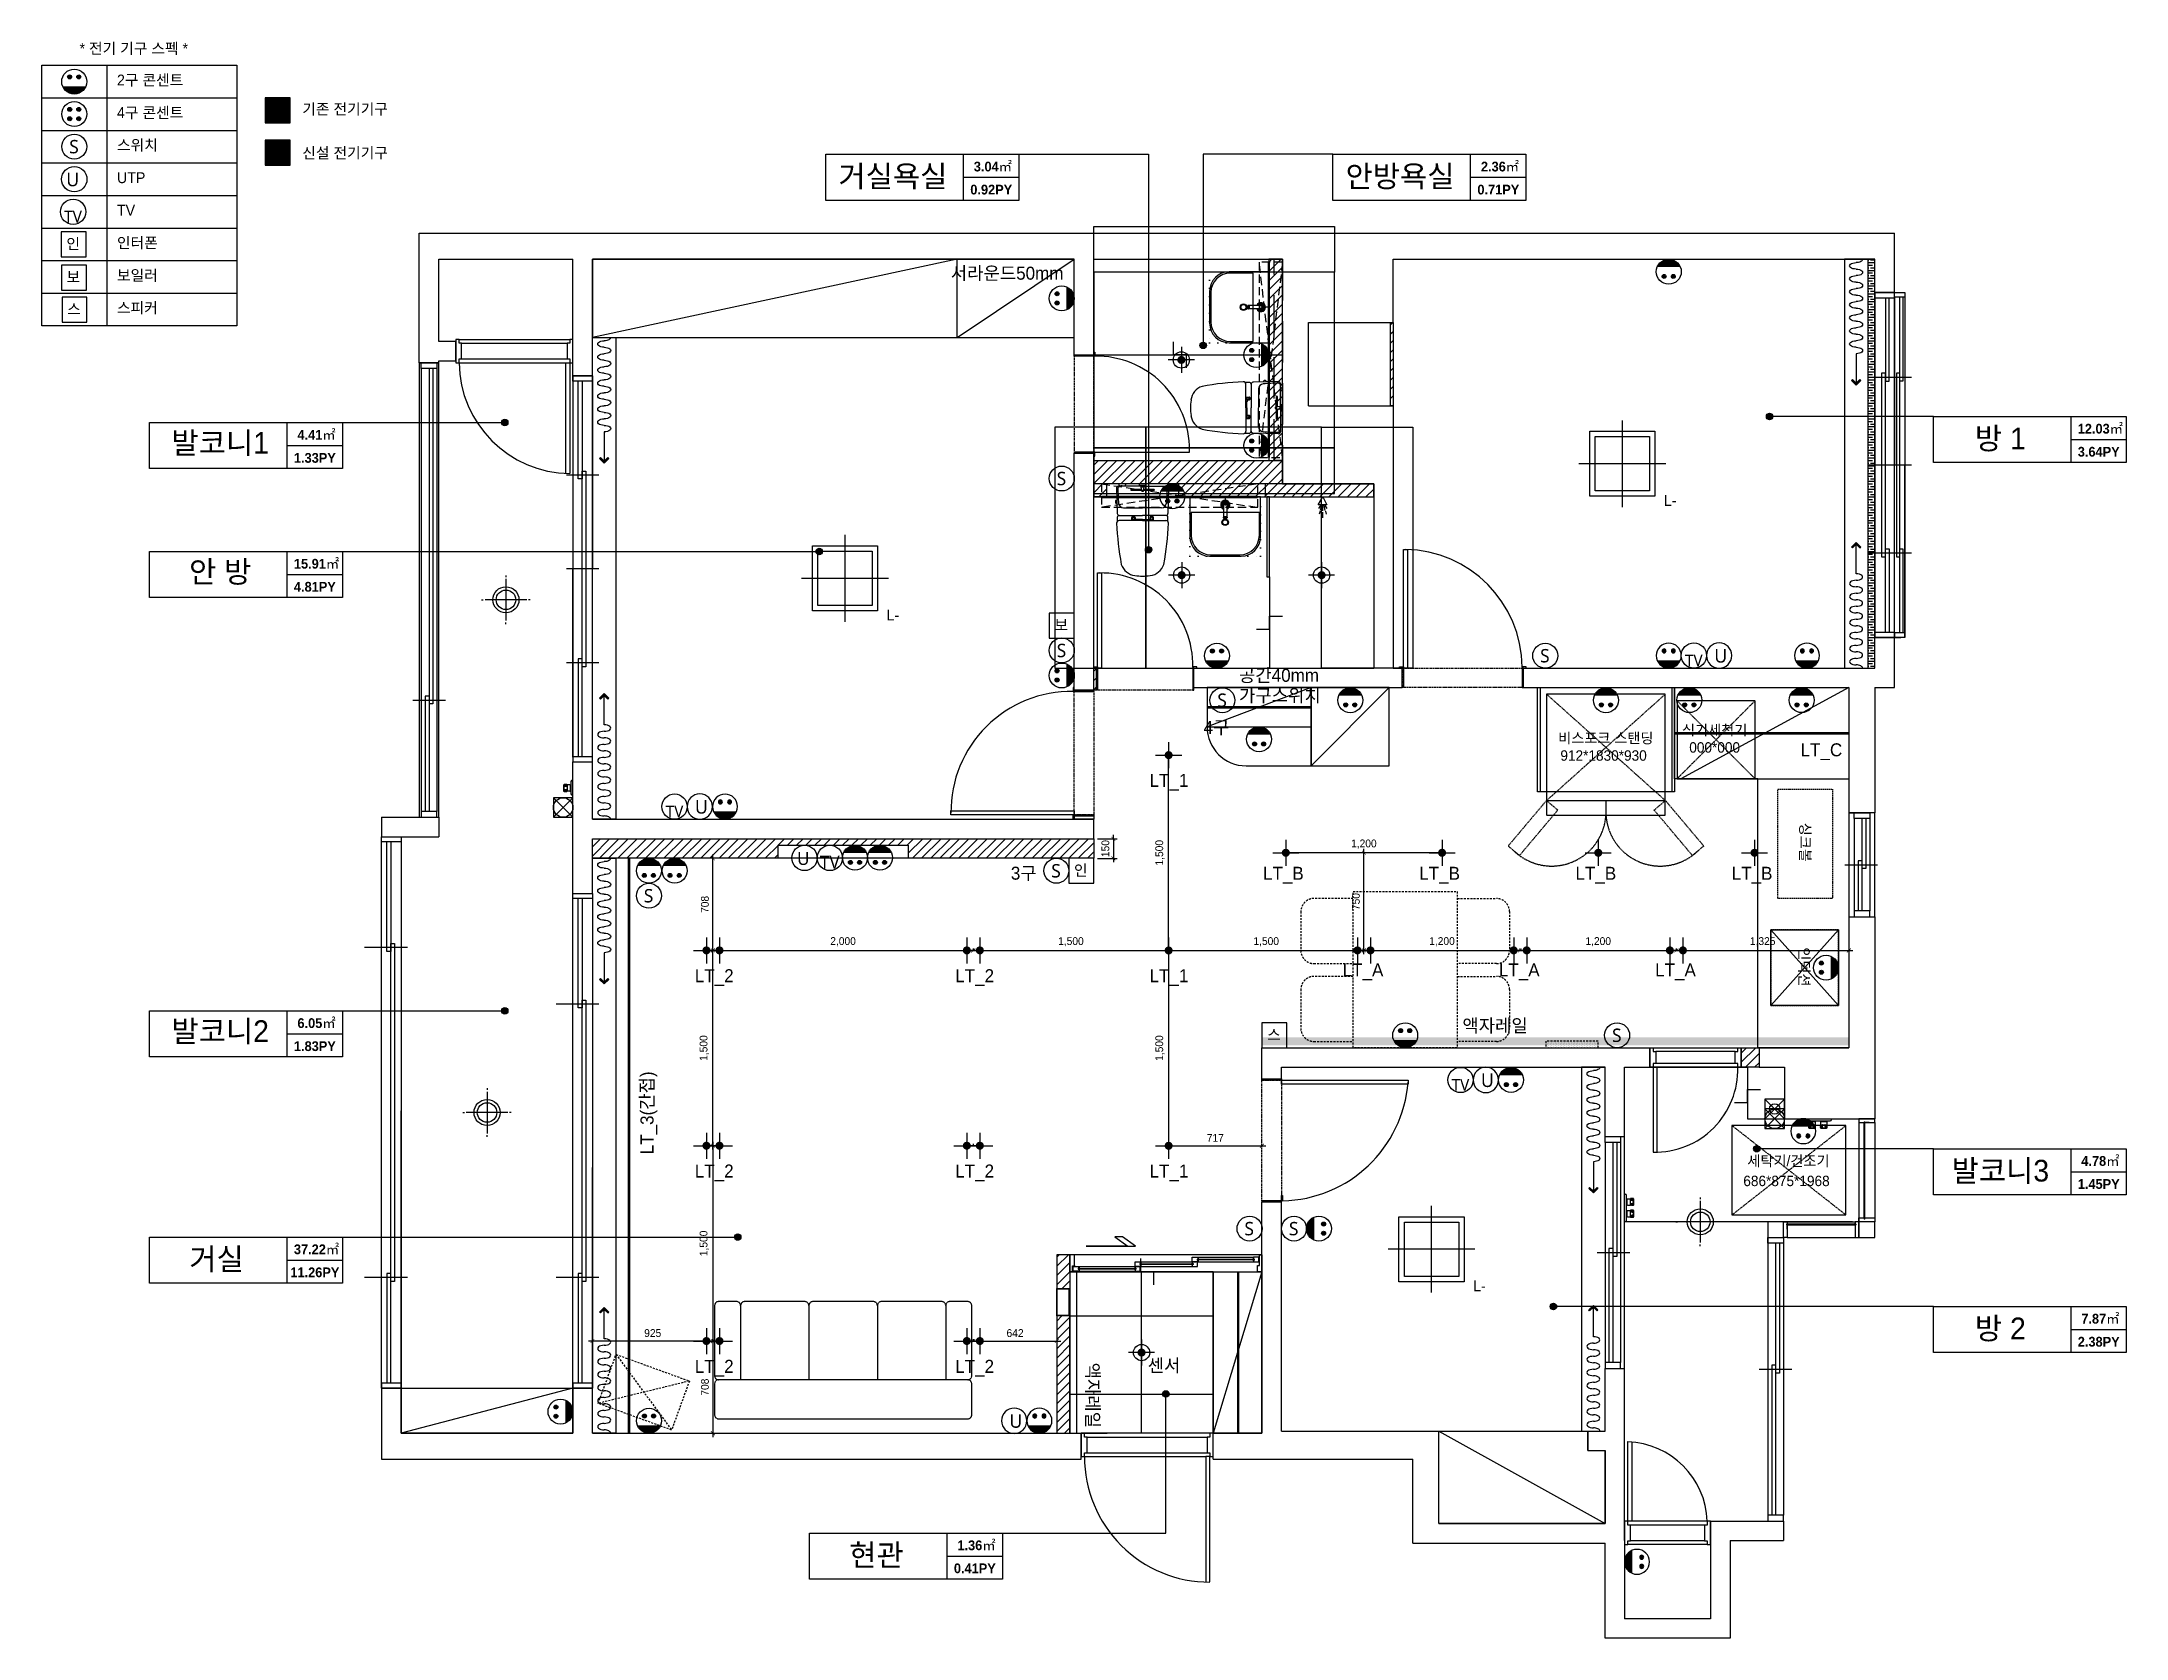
# Model space of a CAD drawing. Header units: millimetres. Extents: x -551172 to 232469, y -3435 to 261611.
# Drawn here: x 216458 to 232469, y 81236 to 93497 of the extents above; entities that cross this region are included whole.
import ezdxf
from ezdxf.enums import TextEntityAlignment as Align

# ---------------------------------------------------------------- set-up
doc = ezdxf.new("R2010")
doc.units = ezdxf.units.MM
doc.header["$LTSCALE"] = 10
doc.header["$PDMODE"] = 3
for name, pattern in [('DASHED', [0.75, 0.5, -0.25]), ('DASHEDX2', [1.5, 1, -0.5]), ('DH-HID2', [1.2, 0.8, -0.4]), ('DOT', [6.35, 0, -6.35]), ('HID', [2.5, 1.5, -1]), ('HIDDEN', [9.525, 6.35, -3.175])]:
    doc.linetypes.add(name, pattern=pattern)
doc.layers.get('DEFPOINTS').update_dxf_attribs({"color": 248})
for name, color, linetype in [('0-ELC TEXT', 7, 'Continuous'), ('01. F-소품', 3, 'Continuous'), ('02-WAL', 2, 'Continuous'), ('03-TEXT', 3, 'Continuous'), ('03-WAL NEW', 3, 'Continuous'), ('04-WIN', 4, 'Continuous'), ('06-FUR', 6, 'Continuous'), ('06-LIGHT', 4, 'Continuous'), ('07-DIM WAL', 5, 'Continuous'), ('2-con', 2, 'Continuous'), ('3.기호.계단선', 30, 'Continuous'), ('4-win', 4, 'Continuous'), ('_LIBR', 4, 'Continuous'), ('BATH', 4, 'Continuous'), ('CO-BATH', 6, 'Continuous'), ('CO-DOOR', 8, 'Continuous'), ('fin', 5, 'Continuous'), ('FUR', 8, 'DASHED'), ('HAT', 5, 'Continuous'), ('HL', 6, 'HIDDEN'), ('RC-LIGHT', 7, 'Continuous'), ('U-LANP', 6, 'Continuous'), ('도면층8', 8, 'Continuous'), ('설비', 140, 'Continuous'), ('욕실설비', 3, 'Continuous')]:
    doc.layers.add(name, color=color, linetype=linetype)
doc.styles.add('DH-TEXT', font='')
doc.styles.add('HY 울릉도 L', font='')
doc.styles.get("Standard").update_dxf_attribs({"font": 'romans.shx'})
doc.styles.add('넥슨고딕', font='NEXONLv1GothicBold.ttf')
doc.styles.add('코레일둥고', font='Korail_Round_Gothic_Medium.ttf')
doc.styles.get('DH-TEXT').set_extended_font_data('HY울릉도L')
doc.styles.get('HY 울릉도 L').set_extended_font_data('HY울릉도L')
doc.linetypes.add('ZIGZAG', pattern='A,0.0001,-0.2,[131,ltypeshp.shx,S=0.2,R=0,X=-0.2,Y=0],-0.4,[131,ltypeshp.shx,S=0.2,R=180,X=0.2,Y=0],-0.2', length=0.8001)
doc.dimstyles.new('30', dxfattribs={"dimscale": 30, "dimtxt": 2, "dimasz": 1, "dimexe": 1, "dimexo": 1, "dimgap": 1, "dimtad": 1, "dimdec": 0, "dimrnd": 0.05, "dimdsep": 46, "dimlunit": 6, "dimtxsty": 'HY 울릉도 L', "dimblk": 'ARCHTICK', "dimcen": 2.5, "dimdle": 1, "dimclrd": 133, "dimclre": 133, "dimclrt": 30, "dimadec": 0, "dimazin": 0, "dimtfac": 1, "dimtdec": 0, "dimtix": 1, "dimtmove": 2, "dimatfit": 3, "dimldrblk": 'ARCHTICK', "dimfxl": 1, "dimlwd": -1, "dimlwe": -1, "dimarcsym": 0})

msp = doc.modelspace()

# ---------------------------------------------------------------- texts
at = {"layer": '0-ELC TEXT', "style": '코레일둥고'}
for s, height, p in [('* 전기 기구 스펙 *', 83.333, (216748.5, 93403.4)), ('2구 콘센트', 83.33, (217036.2, 93161.4)), ('기존 전기기구', 83.33, (218459.7, 92938.9)), ('4구 콘센트', 83.33, (217036.2, 92911.4)), ('스위치', 83.33, (217036.2, 92661.4)), ('신설 전기기구', 83.33, (218459.7, 92601.8)), ('UTP', 83.33, (217036.2, 92411.4)), ('TV', 83.33, (217036.2, 92161.4)), ('인터폰', 83.33, (217036.2, 91911.4)), ('보일러', 83.33, (217036.2, 91661.4)), ('스피커', 83.33, (217036.2, 91411.4))]:
    msp.add_text(s, height=height, dxfattribs=at).set_placement(p)
at = {"layer": '03-TEXT'}
for s, height, style, p in [('거실욕실', 166.67, '코레일둥고', (222995.7, 92380.5)), ('3.04㎡', 75, '넥슨고딕', (223763.9, 92501)), ('안방욕실', 166.67, '코레일둥고', (226890.6, 92380.5)), ('2.36㎡', 75, '넥슨고딕', (227658.7, 92501)), ('0.92PY', 75, '넥슨고딕', (223751.1, 92324.1)), ('0.71PY', 75, '넥슨고딕', (227645.9, 92324.1)), ('발코니1', 166.67, '코레일둥고', (217829, 90333)), ('4.41㎡', 75, '넥슨고딕', (218569, 90440.6)), ('방 1', 166.67, '코레일둥고', (231501.7, 90367.4)), ('12.03㎡', 75, '넥슨고딕', (232269.9, 90487.9)), ('1.33PY', 75, '넥슨고딕', (218556.2, 90263.8)), ('3.64PY', 75, '넥슨고딕', (232257.1, 90311)), ('안 방', 166.67, '코레일둥고', (217829, 89343.3)), ('15.91㎡', 75, '넥슨고딕', (218569, 89450.9)), ('4.81PY', 75, '넥슨고딕', (218556.2, 89274)), ('발코니2', 166.67, '코레일둥고', (217829, 85815.5)), ('6.05㎡', 75, '넥슨고딕', (218569, 85923.1)), ('1.83PY', 75, '넥슨고딕', (218556.2, 85746.2)), ('발코니3', 166.67, '코레일둥고', (231501.7, 84744)), ('4.78㎡', 75, '넥슨고딕', (232269.9, 84864.5)), ('1.45PY', 75, '넥슨고딕', (232257.1, 84687.6)), ('거실', 166.67, '코레일둥고', (217800.9, 84065.6)), ('37.22㎡', 75, '넥슨고딕', (218569, 84186.1)), ('11.26PY', 75, '넥슨고딕', (218556.2, 84009.2)), ('7.87㎡', 75, '넥슨고딕', (232269.9, 83653.2)), ('방 2', 166.67, '코레일둥고', (231501.7, 83532.7)), ('2.38PY', 75, '넥슨고딕', (232257.1, 83476.3)), ('현관', 166.67, '코레일둥고', (222869.7, 81792.4)), ('1.36㎡', 75, '넥슨고딕', (223637.9, 81912.9)), ('0.41PY', 75, '넥슨고딕', (223625.1, 81736))]:
    msp.add_text(s, height=height, dxfattribs=dict(at, style=style)).set_placement(p, align=Align.CENTER)
at = {"layer": '3.기호.계단선', "style": '코레일둥고'}
msp.add_text('액자레일', height=100, dxfattribs=at).set_placement((227369.7, 85891.4))
at = {"layer": '3.기호.계단선', "linetype": 'ZIGZAG', "style": '코레일둥고'}
msp.add_text('액자레일', height=100, rotation=270, dxfattribs=at).set_placement((224480.7, 83353.1))
at = {"layer": 'RC-LIGHT', "color": 140, "style": '코레일둥고'}
for s, p in [('인', (216647.5, 91987.6)), ('보', (216649.3, 91732.1)), ('스', (216653.9, 91485.1)), ('보', (224236.4, 89059.7)), ('인', (224386.4, 87176.2)), ('스', (225870.1, 85912.9))]:
    msp.add_text(s, height=83.3, dxfattribs=at).set_placement(p, align=Align.TOP_LEFT)
at = {"layer": '설비', "color": 30, "style": '코레일둥고'}
for s, p in [('서라운드50mm', (223440.3, 91769.7)), ('공간40mm', (225654.1, 88681.7)), ('가구스위치', (225654.1, 88526.9)), ('4구', (225381.9, 88281.8)), ('LT_C', (229967.2, 88109.4)), ('LT_1', (224967.1, 87874.7)), ('3구', (223901.6, 87162.1)), ('LT_B', (225838.4, 87161.2)), ('LT_B', (227038.4, 87161.2)), ('LT_B', (228238.4, 87161.2)), ('LT_B', (229438.4, 87161.2)), ('LT_2', (221474.4, 86374.7)), ('LT_2', (223474.4, 86374.7)), ('LT_1', (224967.1, 86374.7)), ('LT_A', (226450.1, 86419.2)), ('LT_A', (227650.1, 86419.2)), ('LT_A', (228850.1, 86419.2)), ('LT_2', (221474.4, 84874.7)), ('LT_2', (223474.4, 84874.7)), ('LT_1', (224967.1, 84874.7)), ('LT_2', (221474.4, 83374.7)), ('LT_2', (223474.4, 83374.7)), ('센서', (224952.6, 83381.8))]:
    msp.add_text(s, height=100, dxfattribs=at).set_placement(p, align=Align.TOP_LEFT)
msp.add_text('LT_3(간접)', height=100, rotation=90, dxfattribs=at).set_placement((221057.1, 84953.4), align=Align.TOP_LEFT)
at = {"layer": '설비', "color": 10, "char_height": 100, "style": '코레일둥고'}
for s, insert, attachment_point in [('{\\fMalgun Gothic|b0|i0|c129|p50;U}', (222355.2, 87173.6), 9), ('\\pxsm1,qc;{\\fMalgun Gothic|b0|i0|c129|p50;TV}', (222415.3, 87145.9), 7)]:
    msp.add_mtext_dynamic_manual_height_columns(s, width=191.417, gutter_width=0.694, heights=[0], dxfattribs=dict(at, insert=insert, attachment_point=attachment_point))

# ---------------------------------------------------------------- blocks, each defined once
blk = doc.blocks.new('ffwfr')
at = {"layer": '03-WAL NEW'}
h = blk.add_hatch(dxfattribs=at)
h.set_pattern_fill('_USER', color=8, scale=50, angle=225, pattern_type=0)
h.set_pattern_definition([(225, (159722.074, 126376.72), (35.35534, -35.35534), [])])
h.paths.add_polyline_path([(102088, 63998), (102109, 63998), (102109, 63798), (102088, 63798)])
at = {"color": 8}
for p, q in [((103433, 66740), (103368, 66740)), ((102701, 66373), (102701, 66473)), ((102088, 66373), (103538, 66373)), ((102801, 66373), (102701, 66373)), ((102801, 66273), (102801, 66373)), ((103098, 65283), (103098, 65218)), ((103438, 64668), (103438, 63968)), ((103438, 64268), (103438, 64368)), ((103438, 64368), (103538, 64368)), ((103338, 64268), (103438, 64268)), ((97938, 62823), (98088, 62973)), ((97938, 62973), (98088, 62823)), ((107243, 60433), (107393, 60583)), ((107243, 60583), (107393, 60433)), ((101905, 59333), (103005, 59333)), ((101905, 59333), (101905, 58091)), ((103005, 59333), (103005, 58091))]:
    blk.add_line(p, q, dxfattribs=at)
for points in [[(97938, 62823), (98088, 62823), (98088, 62973), (97938, 62973)], [(107243, 60433), (107393, 60433), (107393, 60583), (107243, 60583)]]:
    blk.add_lwpolyline(points, close=True, dxfattribs=at)
blk.add_lwpolyline([(102448, 59433), (102448, 59333), (102548, 59333), (102548, 59233)], dxfattribs=at)
for centre in [(98013, 62898), (107318, 60507)]:
    blk.add_circle(centre, 75, dxfattribs=at)
at = {"layer": '02-WAL', "color": 8}
for p, q in [((108088, 64203), (108288, 64203)), ((101888, 62808), (102088, 62808)), ((107965, 60507), (108088, 60507)), ((107965, 60507), (108088, 60507)), ((103005, 58092), (103380, 58092))]:
    blk.add_line(p, q, dxfattribs=at)
blk.add_lwpolyline([(102858, 63798), (102858, 63968)], dxfattribs=at)
at = {"layer": '03-WAL NEW', "color": 8, "linetype": 'Continuous'}
for p, q in [((103433, 67084), (103457, 67108)), ((103433, 67013), (103527, 67108)), ((103433, 66942), (103538, 67047)), ((103433, 66872), (103538, 66977)), ((103433, 66801), (103538, 66906)), ((103433, 66730), (103538, 66835)), ((103433, 66659), (103538, 66764)), ((103433, 66589), (103538, 66694)), ((103433, 66518), (103538, 66623)), ((104368, 66605), (104386, 66623)), ((103433, 66447), (103538, 66552)), ((103433, 66377), (103538, 66482)), ((104368, 66534), (104388, 66554)), ((104368, 66463), (104388, 66483)), ((103433, 66306), (103538, 66411)), ((103433, 66235), (103538, 66340)), ((104368, 66392), (104388, 66412)), ((104368, 66322), (104388, 66342)), ((103433, 66165), (103538, 66270)), ((103433, 66094), (103538, 66199)), ((103433, 66023), (103538, 66128)), ((104368, 66251), (104388, 66271)), ((104368, 66180), (104388, 66200)), ((104368, 66110), (104388, 66130)), ((103433, 65952), (103538, 66057)), ((103433, 65882), (103538, 65987)), ((104368, 66039), (104388, 66059)), ((104382, 65983), (104388, 65988)), ((103433, 65811), (103538, 65916)), ((103433, 65740), (103538, 65845)), ((103433, 65670), (103538, 65775)), ((103433, 65599), (103538, 65704)), ((102088, 65527), (102124, 65563)), ((102088, 65456), (102195, 65563)), ((102088, 65385), (102265, 65563)), ((102156, 65383), (102336, 65563)), ((102227, 65383), (102407, 65563)), ((102297, 65383), (102477, 65563)), ((102368, 65383), (102548, 65563)), ((102439, 65383), (102619, 65563)), ((102510, 65383), (102690, 65563)), ((102580, 65383), (102760, 65563)), ((102651, 65383), (102831, 65563)), ((102722, 65383), (102902, 65563)), ((102792, 65383), (102972, 65563)), ((102863, 65383), (103043, 65563)), ((102934, 65383), (103114, 65563)), ((103005, 65383), (103185, 65563)), ((103075, 65383), (103255, 65563)), ((103146, 65383), (103326, 65563)), ((103217, 65383), (103397, 65563)), ((103287, 65383), (103467, 65563)), ((103358, 65383), (103538, 65562)), ((103429, 65383), (103538, 65492)), ((103467, 65563), (103538, 65633)), ((102088, 65314), (102156, 65383)), ((102127, 65283), (102188, 65344)), ((102738, 65328), (102792, 65383)), ((102763, 65283), (102863, 65383)), ((102834, 65283), (102934, 65383)), ((102905, 65283), (103005, 65383)), ((102975, 65283), (103075, 65383)), ((103046, 65283), (103146, 65383)), ((103117, 65283), (103217, 65383)), ((103187, 65283), (103287, 65383)), ((103258, 65283), (103358, 65383)), ((103329, 65283), (103429, 65383)), ((103400, 65283), (103500, 65383)), ((103470, 65283), (103570, 65383)), ((103500, 65383), (103538, 65421)), ((103541, 65283), (103641, 65383)), ((103612, 65283), (103712, 65383)), ((103682, 65283), (103782, 65383)), ((103753, 65283), (103853, 65383)), ((103824, 65283), (103924, 65383)), ((103894, 65283), (103994, 65383)), ((103965, 65283), (104065, 65383)), ((104036, 65283), (104136, 65383)), ((104107, 65283), (104207, 65383)), ((104177, 65283), (104238, 65343)), ((98238, 62596), (98300, 62658)), ((98238, 62525), (98370, 62658)), ((98291, 62508), (98441, 62658)), ((98362, 62508), (98512, 62658)), ((98432, 62508), (98582, 62658)), ((98503, 62508), (98653, 62658)), ((98574, 62508), (98724, 62658)), ((98645, 62508), (98795, 62658)), ((98715, 62508), (98865, 62658)), ((98786, 62508), (98936, 62658)), ((98857, 62508), (99007, 62658)), ((98927, 62508), (99077, 62658)), ((98998, 62508), (99148, 62658)), ((99069, 62508), (99219, 62658)), ((99140, 62508), (99290, 62658)), ((99210, 62508), (99360, 62658)), ((99281, 62508), (99431, 62658)), ((99352, 62508), (99502, 62658)), ((99422, 62508), (99572, 62658)), ((99493, 62508), (99643, 62658)), ((99564, 62508), (99663, 62607)), ((99664, 62608), (99714, 62658)), ((99735, 62608), (99785, 62658)), ((99805, 62608), (99855, 62658)), ((99876, 62608), (99926, 62658)), ((99947, 62608), (99997, 62658)), ((100017, 62608), (100067, 62658)), ((100088, 62608), (100138, 62658)), ((100159, 62608), (100209, 62658)), ((100230, 62608), (100280, 62658)), ((100300, 62608), (100350, 62658)), ((100371, 62608), (100421, 62658)), ((100442, 62608), (100492, 62658)), ((100512, 62608), (100562, 62658)), ((100583, 62608), (100633, 62658)), ((100654, 62608), (100704, 62658)), ((100663, 62546), (100775, 62658)), ((100695, 62508), (100845, 62658)), ((100766, 62508), (100916, 62658)), ((100837, 62508), (100987, 62658)), ((100907, 62508), (101057, 62658)), ((100978, 62508), (101128, 62658)), ((101049, 62508), (101199, 62658)), ((101119, 62508), (101269, 62658)), ((101190, 62508), (101340, 62658)), ((101261, 62508), (101411, 62658)), ((101332, 62508), (101482, 62658)), ((101402, 62508), (101552, 62658)), ((101473, 62508), (101623, 62658)), ((101544, 62508), (101694, 62658)), ((101614, 62508), (101764, 62658)), ((101685, 62508), (101835, 62658)), ((101756, 62508), (101906, 62658)), ((101827, 62508), (101977, 62658)), ((101897, 62508), (102047, 62658)), ((101968, 62508), (102088, 62627)), ((99635, 62508), (99663, 62536)), ((102039, 62508), (102088, 62557)), ((107060, 61011), (107101, 61053)), ((107060, 60941), (107172, 61053)), ((107093, 60903), (107198, 61008)), ((107163, 60903), (107198, 60937)), ((101805, 59445), (101822, 59463)), ((101805, 59375), (101893, 59463)), ((101805, 59304), (101905, 59404)), ((101805, 59233), (101905, 59333)), ((101845, 59203), (101905, 59263)), ((102455, 58091), (102455, 59333)), ((101805, 58953), (101844, 58993)), ((101805, 58883), (101905, 58983)), ((101905, 58993), (103005, 58993)), ((101805, 58812), (101905, 58912)), ((101805, 58741), (101905, 58841)), ((101805, 58670), (101905, 58770)), ((101805, 58600), (101905, 58700)), ((101805, 58529), (101905, 58629)), ((101805, 58458), (101905, 58558)), ((101805, 58388), (101905, 58488)), ((101805, 58317), (101905, 58417)), ((101805, 58246), (101905, 58346)), ((101905, 58393), (103005, 58393)), ((101805, 58175), (101905, 58275)), ((101805, 58105), (101905, 58205)), ((101864, 58092), (101905, 58134))]:
    blk.add_line(p, q, dxfattribs=at)
at = {"layer": '03-WAL NEW', "color": 8}
for p, q in [((103538, 67108), (103433, 67108)), ((103433, 67108), (103433, 65563)), ((103538, 65563), (103538, 67108)), ((104368, 65983), (104368, 66623)), ((104368, 66623), (104388, 66623)), ((104388, 66623), (104388, 65983)), ((104388, 65983), (104368, 65983)), ((102088, 65383), (102088, 65563)), ((102088, 65563), (103538, 65563)), ((103433, 65563), (103538, 65563)), ((103538, 65563), (103538, 65383)), ((103538, 65383), (102088, 65383)), ((102188, 65383), (102088, 65383)), ((102088, 65383), (102088, 65283)), ((102188, 65283), (102188, 65383)), ((104238, 65383), (102738, 65383)), ((102738, 65383), (102738, 65283)), ((103408, 65283), (103408, 65383)), ((104238, 65283), (104238, 65383)), ((102738, 65283), (102088, 65283)), ((102088, 65283), (102188, 65283)), ((102738, 65283), (104238, 65283)), ((98238, 62508), (98238, 62658)), ((98238, 62658), (102088, 62658)), ((99663, 62508), (99663, 62608)), ((99663, 62608), (100663, 62608)), ((100663, 62608), (100663, 62508)), ((102088, 62658), (102088, 62508)), ((102088, 62508), (98238, 62508)), ((100663, 62508), (99663, 62508)), ((107060, 61053), (107198, 61053)), ((107060, 60903), (107060, 61053)), ((107198, 61053), (107198, 60903)), ((106165, 59716), (106165, 60903)), ((106165, 60903), (107110, 60903)), ((107198, 60903), (107060, 60903)), ((107110, 60903), (107110, 60507)), ((107110, 60633), (107110, 60733)), ((107110, 60733), (107210, 60733)), ((107010, 60633), (107110, 60633)), ((107393, 60658), (107243, 60507)), ((107243, 60658), (107393, 60507)), ((107393, 60658), (107243, 60658)), ((107243, 60658), (107243, 60507)), ((107393, 60507), (107393, 60658)), ((107110, 60507), (107965, 60507)), ((107243, 60507), (107393, 60507)), ((107965, 60507), (107965, 59716)), ((107915, 59716), (106165, 59716)), ((101905, 59463), (101805, 59463)), ((101805, 59463), (101805, 59333)), ((101905, 59333), (101905, 59463)), ((101805, 59333), (101805, 59333)), ((101805, 59333), (101805, 59203)), ((101905, 59333), (101905, 58993)), ((103005, 59333), (101905, 59333)), ((103005, 58993), (103005, 59333)), ((101805, 59203), (101905, 59203)), ((101905, 58993), (101805, 58993)), ((101805, 58993), (101805, 58092)), ((101905, 58092), (101905, 58993)), ((101905, 58993), (103005, 58993)), ((101805, 58092), (101905, 58092))]:
    blk.add_line(p, q, dxfattribs=at)
for points in [[(102088, 63968), (102109, 63968), (102109, 63798), (102088, 63798)], [(101938, 62808), (101938, 62833), (102088, 62833), (102088, 62808)]]:
    blk.add_lwpolyline(points, close=True, dxfattribs=at)
blk.add_circle((107318, 60583), 40, dxfattribs=at)
at = {"layer": '04-WIN', "color": 8}
for p, q in [((108088, 66813), (108088, 65528)), ((108238, 66813), (108238, 65528)), ((108318, 66818), (108318, 65528)), ((96923, 66268), (96923, 62868)), ((96983, 66268), (96983, 62868)), ((97043, 66268), (97043, 62868)), ((98088, 66178), (98088, 64730)), ((98088, 66173), (98088, 64730)), ((98238, 66173), (98238, 64730)), ((108038, 66203), (108368, 66203)), ((108038, 65528), (108368, 65528)), ((108088, 64243), (108088, 65528)), ((108238, 64243), (108238, 65528)), ((108318, 64238), (108318, 65528)), ((98288, 65451), (98038, 65451)), ((103418, 65283), (103418, 64668)), ((103438, 65283), (103418, 65283)), ((103438, 64668), (103438, 65283)), ((108038, 64853), (108368, 64853)), ((98288, 64730), (98038, 64730)), ((98088, 63283), (98088, 64730)), ((98238, 63288), (98238, 64730)), ((103418, 64668), (103438, 64668)), ((98288, 64009), (98038, 64009)), ((96858, 63723), (97108, 63723)), ((107928, 62813), (107928, 62103)), ((107988, 62813), (107988, 62103)), ((108048, 62813), (108048, 62103)), ((96768, 62633), (96768, 60568)), ((107858, 62458), (108108, 62458)), ((98238, 62198), (98238, 60133)), ((96818, 61823), (96488, 61823)), ((98288, 61388), (97958, 61388)), ((96768, 58478), (96768, 60568)), ((106165, 58590), (106165, 60370)), ((107965, 60507), (108088, 60507)), ((107965, 60507), (107965, 59716)), ((107965, 60507), (108088, 60507)), ((107965, 60507), (107965, 60478)), ((108088, 60507), (107965, 60507)), ((107965, 60478), (108002, 60478)), ((107965, 60478), (107965, 59746)), ((108001, 60478), (108003, 60475)), ((108002, 60478), (108004, 60483)), ((108003, 60475), (108004, 60474)), ((108004, 60483), (108010, 60483)), ((108004, 60474), (108005, 60474)), ((108005, 60481), (108009, 60481)), ((108005, 59742), (108005, 60481)), ((108009, 60481), (108009, 59742)), ((108011, 60474), (108009, 60474)), ((108010, 60483), (108012, 60478)), ((108012, 60475), (108011, 60474)), ((108012, 60478), (108088, 60478)), ((108013, 60478), (108012, 60475)), ((108043, 60478), (108012, 60478)), ((108088, 60478), (108088, 60507)), ((108088, 60478), (108088, 59746)), ((106015, 60325), (106015, 58635)), ((106075, 60325), (106075, 58635)), ((106135, 60325), (106135, 58635)), ((98238, 58478), (98238, 60133)), ((107965, 59746), (108002, 59746)), ((107965, 59716), (107965, 59746)), ((107965, 59746), (108002, 59746)), ((108001, 59746), (108003, 59748)), ((108002, 59746), (108004, 59740)), ((108003, 59748), (108004, 59749)), ((108004, 59749), (108005, 59749)), ((108004, 59740), (108010, 59740)), ((108005, 59742), (108009, 59742)), ((108009, 59742), (108005, 59742)), ((108011, 59749), (108009, 59749)), ((108010, 59740), (108012, 59746)), ((108012, 59748), (108011, 59749)), ((108013, 59746), (108012, 59748)), ((108012, 59746), (108088, 59746)), ((108088, 59746), (108088, 59716)), ((107265, 59716), (107265, 57418)), ((107385, 59716), (107415, 59716)), ((107385, 59596), (107385, 59716)), ((107415, 59596), (107385, 59596)), ((107415, 59701), (107409, 59699)), ((107409, 59699), (107409, 59693)), ((107409, 59693), (107415, 59691)), ((107412, 59698), (107412, 59694)), ((107938, 59698), (107412, 59698)), ((107412, 59694), (107938, 59694)), ((107415, 59716), (107415, 59701)), ((107415, 59716), (107935, 59716)), ((107415, 59702), (107418, 59701)), ((107415, 59690), (107418, 59692)), ((107415, 59691), (107415, 59596)), ((107415, 59660), (107415, 59691)), ((107415, 59596), (107935, 59596)), ((107418, 59701), (107418, 59700)), ((107418, 59700), (107419, 59698)), ((107418, 59693), (107419, 59694)), ((107418, 59692), (107418, 59693)), ((107932, 59700), (107931, 59698)), ((107932, 59693), (107931, 59694)), ((107935, 59702), (107932, 59701)), ((107932, 59701), (107932, 59700)), ((107932, 59692), (107932, 59693)), ((107935, 59690), (107932, 59692)), ((107935, 59716), (107935, 59701)), ((107965, 59716), (107935, 59716)), ((107935, 59716), (107935, 59701)), ((107935, 59701), (107941, 59699)), ((107941, 59693), (107935, 59691)), ((107935, 59691), (107935, 59596)), ((107935, 59596), (107965, 59596)), ((107938, 59698), (107938, 59694)), ((107938, 59694), (107938, 59698)), ((107941, 59699), (107941, 59693)), ((108088, 59716), (107965, 59716)), ((107965, 59596), (107965, 59716)), ((105955, 59480), (106205, 59480)), ((107265, 59551), (107265, 57463)), ((107325, 59551), (107325, 57463)), ((107385, 59551), (107385, 57463)), ((96818, 59288), (96488, 59288)), ((98288, 59288), (97958, 59288)), ((101805, 59203), (101905, 59203)), ((101805, 58993), (101805, 59203)), ((101900, 59198), (101805, 59198)), ((101805, 59198), (101805, 58998)), ((101900, 58998), (101900, 59198)), ((101905, 59203), (101905, 58993)), ((101805, 58998), (101900, 58998)), ((101905, 58993), (101805, 58993)), ((107200, 58584), (107450, 58584))]:
    blk.add_line(p, q, dxfattribs=at)
for points in [[(108148, 66852), (108088, 66852), (108088, 66813), (108238, 66813), (108238, 66852)], [(108168, 66813), (108168, 66173), (108198, 66173), (108198, 66813)], [(108318, 66852), (108318, 66818), (108238, 66818)], [(108303, 66818), (108303, 66173), (108278, 66173), (108278, 66818)], [(97013, 66268), (97013, 63693), (96983, 63693)], [(98178, 66213), (98238, 66213), (98238, 66173), (98088, 66173), (98088, 66213)], [(98158, 66173), (98158, 65421), (98128, 65421), (98128, 66173)], [(108168, 64243), (108168, 64883), (108198, 64883), (108198, 64243)], [(108278, 64238), (108278, 64883), (108303, 64883), (108303, 64238)], [(108148, 64203), (108088, 64203), (108088, 64243), (108238, 64243), (108238, 64203)], [(108318, 64203), (108318, 64238), (108238, 64238)], [(98158, 63288), (98158, 64039), (98128, 64039), (98128, 63288)], [(96983, 63753), (96953, 63753), (96953, 62868)], [(98178, 63248), (98238, 63248), (98238, 63288), (98088, 63288), (98088, 63248)], [(108018, 62813), (108018, 62428), (107988, 62428)], [(96708, 62673), (96768, 62673), (96768, 62633), (96618, 62633), (96618, 62673)], [(96688, 62633), (96688, 61793), (96658, 61793), (96658, 62633)], [(107988, 62488), (107958, 62488), (107958, 62103)], [(98178, 62238), (98238, 62238), (98238, 62198), (98088, 62198), (98088, 62238)], [(98158, 62198), (98158, 61358), (98128, 61358), (98128, 62198)], [(106105, 60325), (106105, 59450), (106075, 59450)], [(106075, 59510), (106045, 59510), (106045, 58635)], [(107355, 59551), (107355, 58554), (107325, 58554)], [(96688, 58478), (96688, 59318), (96658, 59318), (96658, 58478)], [(98158, 58478), (98158, 59318), (98128, 59318), (98128, 58478)], [(107325, 58614), (107295, 58614), (107295, 57463)], [(96708, 58438), (96768, 58438), (96768, 58478), (96618, 58478), (96618, 58438)], [(98178, 58438), (98238, 58438), (98238, 58478), (98088, 58478), (98088, 58438)]]:
    blk.add_lwpolyline(points, dxfattribs=at)
for points in [[(108318, 66852), (108318, 64203), (108088, 64203), (108088, 66852)], [(97058, 66313), (96908, 66313), (96908, 62823), (97058, 62823)], [(96923, 66313), (97043, 66313), (97043, 66268), (96923, 66268)], [(98238, 63248), (98238, 66213), (98088, 66213), (98088, 63248)], [(108168, 66233), (108138, 66233), (108138, 65528), (108138, 64823), (108168, 64823), (108168, 65528)], [(108253, 65528), (108253, 64823), (108278, 64823), (108278, 65528), (108278, 66233), (108253, 66233)], [(98158, 65481), (98188, 65481), (98188, 64730), (98188, 63979), (98158, 63979), (98158, 64730)], [(97043, 62868), (96923, 62868), (96923, 62823), (97043, 62823)], [(107928, 62858), (108048, 62858), (108048, 62813), (107928, 62813)], [(108048, 62103), (107928, 62103), (107928, 62058), (108048, 62058)], [(96688, 61853), (96718, 61853), (96718, 60568), (96718, 59258), (96688, 59258), (96688, 60568)], [(98158, 61418), (98188, 61418), (98188, 60133), (98188, 59258), (98158, 59258), (98158, 60133)], [(106015, 60370), (106135, 60370), (106135, 60325), (106015, 60325)], [(107265, 59716), (107265, 59596), (107385, 59596), (107385, 59716)], [(107265, 59596), (107385, 59596), (107385, 59551), (107265, 59551)], [(107965, 59716), (107965, 59596), (108088, 59596), (108088, 59716)], [(106135, 58635), (106015, 58635), (106015, 58590), (106135, 58590)], [(107385, 57463), (107265, 57463), (107265, 57418), (107385, 57418)]]:
    blk.add_lwpolyline(points, close=True, dxfattribs=at)
at = {"layer": '06-FUR', "color": 8}
for p, q in [((101038, 67108), (98238, 66508)), ((98238, 67108), (98238, 66508)), ((101938, 67108), (98238, 67108)), ((101038, 66508), (101038, 67108)), ((101038, 66508), (101938, 67108)), ((101938, 66508), (101938, 67108)), ((98238, 66508), (101938, 66508)), ((103758, 63818), (102958, 63518)), ((102958, 63818), (102958, 63518)), ((103758, 63818), (102958, 63818)), ((103758, 63218), (104358, 63818)), ((104358, 63818), (103758, 63818)), ((103758, 63818), (103758, 63218)), ((103758, 63218), (103758, 63818)), ((104358, 63818), (103758, 63818)), ((103758, 63818), (103758, 63218)), ((104358, 63218), (104358, 63818)), ((104358, 63218), (104358, 63818)), ((105496, 63018), (105496, 63818)), ((105496, 63818), (106548, 63818)), ((105516, 63818), (105516, 63018)), ((106528, 63818), (106528, 63018)), ((106548, 63118), (106548, 63818)), ((106548, 63818), (107888, 63818)), ((106548, 63818), (106548, 63018)), ((107888, 63818), (106598, 63118)), ((107888, 63818), (107888, 61053)), ((102958, 63518), (103758, 63518)), ((103258, 63218), (103758, 63218)), ((103758, 63218), (104358, 63218)), ((103758, 63218), (104358, 63218)), ((107188, 63118), (106548, 63118)), ((106598, 63118), (107888, 63118)), ((107188, 61053), (107188, 63118)), ((106548, 63018), (105496, 63018)), ((107888, 61053), (107188, 61053)), ((103380, 59333), (103005, 58092)), ((103005, 59333), (103380, 59333)), ((103005, 58092), (103005, 59333)), ((103380, 59333), (103380, 58092)), ((98088, 58438), (96768, 58092)), ((96768, 58438), (98088, 58438)), ((96768, 58092), (96768, 58438)), ((98088, 58438), (98088, 58092)), ((98088, 58092), (96768, 58092)), ((103380, 58092), (103005, 58092)), ((104739, 58109), (105882, 58109)), ((104739, 57399), (104739, 58109)), ((104739, 58109), (106015, 57399)), ((105882, 58109), (105882, 57959)), ((105882, 57959), (106015, 57959)), ((106015, 57959), (106015, 57399)), ((106015, 57399), (104739, 57399))]:
    blk.add_line(p, q, dxfattribs=at)
at = {"layer": '06-FUR', "color": 8, "linetype": 'HIDDEN', "ltscale": 5}
for p, q in [((103473, 65563), (103473, 67108)), ((103473, 67108), (103538, 67108)), ((103538, 67108), (103538, 65503)), ((103538, 65563), (103473, 65563))]:
    blk.add_line(p, q, dxfattribs=at)
at = {"layer": '06-FUR', "color": 8, "linetype": 'HIDDEN'}
for p, q in [((103538, 67085), (103358, 65585)), ((103538, 65585), (103358, 67085)), ((103538, 67085), (103358, 67085)), ((103358, 67085), (103358, 65585)), ((103538, 65585), (103538, 67085)), ((103358, 65585), (103538, 65585)), ((102148, 65383), (103348, 65203)), ((103348, 65383), (102148, 65203)), ((102148, 65383), (102148, 65203)), ((103348, 65383), (102148, 65383)), ((103348, 65203), (103348, 65383)), ((102148, 65203), (103348, 65203))]:
    blk.add_line(p, q, dxfattribs=at)
at = {"layer": '06-FUR', "color": 8, "linetype": 'DASHEDX2'}
for p, q in [((107343, 62198), (107343, 63038)), ((107343, 63038), (107763, 63038)), ((107763, 63038), (107763, 62198)), ((107763, 62198), (107343, 62198)), ((107288, 61958), (107288, 61378)), ((107808, 61958), (107288, 61958)), ((107808, 61378), (107808, 61958)), ((107288, 61378), (107808, 61378))]:
    blk.add_line(p, q, dxfattribs=at)
at = {"layer": '06-FUR', "color": 8}
blk.add_arc((103258, 63518), 300, 180, 270, dxfattribs=at)
at = {"layer": '2-con', "color": 8}
for p, q in [((96908, 66313), (96908, 67308)), ((96908, 67308), (108238, 67308)), ((108238, 66852), (108238, 67308)), ((97058, 66477), (97058, 67108)), ((97058, 67108), (98088, 67108)), ((98088, 66213), (98088, 67108)), ((98238, 66213), (98238, 67108)), ((98238, 67108), (101938, 67108)), ((101938, 66373), (101938, 67108)), ((102088, 66373), (102088, 67108)), ((102088, 67108), (103538, 67108)), ((103538, 65383), (103538, 67108)), ((104388, 66623), (104388, 67108)), ((104388, 67108), (108088, 67108)), ((108088, 66852), (108088, 67108)), ((108088, 66852), (108238, 66852)), ((103738, 65983), (103738, 66623)), ((103738, 66623), (104388, 66623)), ((96908, 66313), (97058, 66313)), ((97058, 66313), (97058, 66328)), ((101938, 66373), (102088, 66373)), ((98088, 66213), (98238, 66213)), ((103738, 65983), (104388, 65983)), ((104388, 65983), (104388, 63968)), ((101938, 63798), (101938, 65618)), ((101938, 65618), (102088, 65618)), ((102088, 63938), (102088, 65618)), ((103538, 65383), (104238, 65383)), ((104238, 65383), (104238, 63968)), ((108088, 63968), (108088, 64203)), ((108088, 64203), (108238, 64203)), ((108238, 63818), (108238, 64203)), ((102088, 63798), (102088, 63938)), ((102858, 63968), (104238, 63968)), ((102858, 63818), (102858, 63938)), ((104388, 63968), (104458, 63968)), ((104458, 63818), (104458, 63968)), ((105388, 63818), (105388, 63968)), ((105388, 63968), (108088, 63968)), ((101938, 63798), (102088, 63798)), ((102858, 63818), (104458, 63818)), ((105388, 63818), (107888, 63818)), ((107888, 63818), (107888, 62858)), ((108088, 63818), (108088, 62858)), ((108088, 63818), (108238, 63818)), ((98088, 62238), (98088, 63248)), ((98088, 63248), (98238, 63248)), ((98238, 62808), (98238, 63248)), ((96618, 62823), (96618, 62673)), ((96618, 62823), (97058, 62823)), ((97058, 62823), (97058, 62673)), ((98238, 62808), (102088, 62808)), ((102088, 62658), (102088, 62808)), ((107888, 62858), (108048, 62858)), ((96618, 62673), (97058, 62673)), ((98238, 62238), (98238, 62658)), ((98238, 62658), (102088, 62658)), ((98088, 62238), (98238, 62238)), ((107888, 62058), (108048, 62058)), ((107888, 62058), (107888, 61053)), ((108088, 62058), (108088, 60507)), ((103380, 61053), (106360, 61053)), ((103380, 60813), (103380, 61053)), ((106360, 61053), (106360, 60903)), ((107198, 61053), (107888, 61053)), ((107198, 61053), (107198, 60903)), ((103530, 60903), (106015, 60903)), ((103530, 60813), (103530, 60903)), ((106015, 60370), (106015, 60903)), ((106165, 60903), (106360, 60903)), ((106165, 60903), (106360, 60903)), ((106165, 60370), (106165, 60903)), ((107198, 60903), (107393, 60903)), ((107393, 60903), (107393, 60507)), ((103380, 60813), (103530, 60813)), ((103530, 60813), (103530, 60813)), ((106015, 60370), (106165, 60370)), ((107393, 60507), (108088, 60507)), ((103380, 59869), (103530, 59869)), ((103380, 58092), (103380, 59869)), ((103530, 58109), (103530, 59869)), ((106015, 58590), (106165, 58590)), ((106015, 58109), (106015, 58590)), ((106165, 57268), (106165, 58590)), ((96618, 58438), (96618, 57893)), ((96618, 58438), (96768, 58438)), ((96768, 58438), (96768, 58092)), ((98088, 58092), (98088, 58438)), ((98088, 58438), (98238, 58438)), ((98238, 58092), (98238, 58438)), ((96768, 58092), (98088, 58092)), ((98238, 58092), (102192, 58092)), ((101992, 57893), (101992, 58092)), ((103005, 57893), (103005, 58092)), ((103530, 58109), (104739, 58109)), ((104739, 57399), (104739, 58109)), ((105882, 58109), (106015, 58109)), ((105882, 57959), (105882, 58109)), ((96618, 57893), (101992, 57893)), ((103005, 57893), (104539, 57893)), ((104539, 57249), (104539, 57893)), ((105882, 57959), (106015, 57959)), ((106015, 57399), (106015, 57959)), ((104739, 57399), (106015, 57399)), ((106825, 57418), (107385, 57418)), ((106825, 57418), (106825, 56668)), ((107385, 57418), (107385, 57268)), ((104539, 57249), (106015, 57249)), ((106015, 56518), (106015, 57249)), ((106165, 57268), (106165, 56668)), ((106975, 57268), (107385, 57268)), ((106975, 57268), (106975, 56518)), ((106825, 56668), (106165, 56668)), ((106975, 56518), (106015, 56518))]:
    blk.add_line(p, q, dxfattribs=at)
blk.add_lwpolyline([(97058, 66328), (97188, 66328), (97188, 66477), (97058, 66477)], dxfattribs=at)
at = {"layer": '3.기호.계단선', "color": 8, "linetype": 'HID'}
for p, q in [((105561, 61103), (105561, 61053)), ((105961, 61103), (105561, 61103)), ((105561, 61053), (105961, 61053)), ((105961, 61053), (105961, 61103)), ((98282, 58322), (98419, 58698)), ((98419, 58698), (98846, 58117)), ((98419, 58698), (98982, 58493)), ((98982, 58493), (98282, 58322)), ((98982, 58493), (98846, 58117)), ((98846, 58117), (98282, 58322))]:
    blk.add_line(p, q, dxfattribs=at)
at = {"layer": '3.기호.계단선', "color": 8, "linetype": 'Continuous'}
for p, q in [((105570, 61100), (105570, 61100)), ((105570, 61088), (105570, 61088)), ((105570, 61075), (105570, 61075)), ((105570, 61063), (105570, 61063)), ((105582, 61094), (105582, 61094)), ((105582, 61082), (105582, 61082)), ((105582, 61069), (105582, 61069)), ((105582, 61057), (105582, 61057)), ((105595, 61100), (105595, 61100)), ((105595, 61088), (105595, 61088)), ((105595, 61075), (105595, 61075)), ((105595, 61063), (105595, 61063)), ((105607, 61094), (105607, 61094)), ((105607, 61082), (105607, 61082)), ((105607, 61069), (105607, 61069)), ((105607, 61057), (105607, 61057)), ((105620, 61100), (105620, 61100)), ((105620, 61088), (105620, 61088)), ((105620, 61075), (105620, 61075)), ((105620, 61063), (105620, 61063)), ((105632, 61094), (105632, 61094)), ((105632, 61082), (105632, 61082)), ((105632, 61069), (105632, 61069)), ((105632, 61057), (105632, 61057)), ((105645, 61100), (105645, 61100)), ((105645, 61088), (105645, 61088)), ((105645, 61075), (105645, 61075)), ((105645, 61063), (105645, 61063)), ((105657, 61094), (105657, 61094)), ((105657, 61082), (105657, 61082)), ((105657, 61069), (105657, 61069)), ((105657, 61057), (105657, 61057)), ((105670, 61100), (105670, 61100)), ((105670, 61088), (105670, 61088)), ((105670, 61075), (105670, 61075)), ((105670, 61063), (105670, 61063)), ((105682, 61094), (105682, 61094)), ((105682, 61082), (105682, 61082)), ((105682, 61069), (105682, 61069)), ((105682, 61057), (105682, 61057)), ((105695, 61100), (105695, 61100)), ((105695, 61088), (105695, 61088)), ((105695, 61075), (105695, 61075)), ((105695, 61063), (105695, 61063)), ((105707, 61094), (105707, 61094)), ((105707, 61082), (105707, 61082)), ((105707, 61069), (105707, 61069)), ((105707, 61057), (105707, 61057)), ((105720, 61100), (105720, 61100)), ((105720, 61088), (105720, 61088)), ((105720, 61075), (105720, 61075)), ((105720, 61063), (105720, 61063)), ((105732, 61094), (105732, 61094)), ((105732, 61082), (105732, 61082)), ((105732, 61069), (105732, 61069)), ((105732, 61057), (105732, 61057)), ((105745, 61100), (105745, 61100)), ((105745, 61088), (105745, 61088)), ((105745, 61075), (105745, 61075)), ((105745, 61063), (105745, 61063)), ((105757, 61094), (105757, 61094)), ((105757, 61082), (105757, 61082)), ((105757, 61069), (105757, 61069)), ((105757, 61057), (105757, 61057)), ((105770, 61100), (105770, 61100)), ((105770, 61088), (105770, 61088)), ((105770, 61075), (105770, 61075)), ((105770, 61063), (105770, 61063)), ((105782, 61094), (105782, 61094)), ((105782, 61082), (105782, 61082)), ((105782, 61069), (105782, 61069)), ((105782, 61057), (105782, 61057)), ((105795, 61100), (105795, 61100)), ((105795, 61088), (105795, 61088)), ((105795, 61075), (105795, 61075)), ((105795, 61063), (105795, 61063)), ((105807, 61094), (105807, 61094)), ((105807, 61082), (105807, 61082)), ((105807, 61069), (105807, 61069)), ((105807, 61057), (105807, 61057)), ((105820, 61100), (105820, 61100)), ((105820, 61088), (105820, 61088)), ((105820, 61075), (105820, 61075)), ((105820, 61063), (105820, 61063)), ((105832, 61094), (105832, 61094)), ((105832, 61082), (105832, 61082)), ((105832, 61069), (105832, 61069)), ((105832, 61057), (105832, 61057)), ((105845, 61100), (105845, 61100)), ((105845, 61088), (105845, 61088)), ((105845, 61075), (105845, 61075)), ((105845, 61063), (105845, 61063)), ((105857, 61094), (105857, 61094)), ((105857, 61082), (105857, 61082)), ((105857, 61069), (105857, 61069)), ((105857, 61057), (105857, 61057)), ((105870, 61100), (105870, 61100)), ((105870, 61088), (105870, 61088)), ((105870, 61075), (105870, 61075)), ((105870, 61063), (105870, 61063)), ((105882, 61094), (105882, 61094)), ((105882, 61082), (105882, 61082)), ((105882, 61069), (105882, 61069)), ((105882, 61057), (105882, 61057)), ((105895, 61100), (105895, 61100)), ((105895, 61088), (105895, 61088)), ((105895, 61075), (105895, 61075)), ((105895, 61063), (105895, 61063)), ((105907, 61094), (105907, 61094)), ((105907, 61082), (105907, 61082)), ((105907, 61069), (105907, 61069)), ((105907, 61057), (105907, 61057)), ((105920, 61100), (105920, 61100)), ((105920, 61088), (105920, 61088)), ((105920, 61075), (105920, 61075)), ((105920, 61063), (105920, 61063)), ((105932, 61094), (105932, 61094)), ((105932, 61082), (105932, 61082)), ((105932, 61069), (105932, 61069)), ((105932, 61057), (105932, 61057)), ((105945, 61100), (105945, 61100)), ((105945, 61088), (105945, 61088)), ((105945, 61075), (105945, 61075)), ((105945, 61063), (105945, 61063)), ((105957, 61094), (105957, 61094)), ((105957, 61082), (105957, 61082)), ((105957, 61069), (105957, 61069)), ((105957, 61057), (105957, 61057))]:
    blk.add_line(p, q, dxfattribs=at)
at = {"layer": '4-win', "color": 8}
for points in [[(108238, 66852), (108088, 66852), (108088, 64203), (108238, 64203)], [(107888, 62058), (108088, 62058), (108088, 62858), (107888, 62858)], [(96618, 62673), (96768, 62673), (96768, 58438), (96618, 58438)], [(98088, 62238), (98238, 62238), (98238, 58438), (98088, 58438)]]:
    blk.add_lwpolyline(points, close=True, dxfattribs=at)
at = {"layer": '_LIBR', "color": 8, "linetype": 'Continuous'}
for p, q in [((97213, 66493), (98063, 66493)), ((97233, 66463), (98043, 66463)), ((97213, 66313), (98033, 66313)), ((97233, 66343), (98043, 66343)), ((106360, 60903), (106360, 61053)), ((106360, 61053), (106385, 61053)), ((106385, 61053), (107035, 61053)), ((106385, 61053), (106385, 61023)), ((106385, 61023), (106405, 61023)), ((107015, 61023), (106405, 61023)), ((106405, 61023), (106405, 60933)), ((107015, 61023), (107035, 61023)), ((107015, 60933), (107015, 61023)), ((107035, 61023), (107035, 61053)), ((107035, 61053), (107060, 61053)), ((107060, 61053), (107060, 60903)), ((106385, 60903), (106360, 60903)), ((106385, 60933), (106385, 60903)), ((106405, 60933), (106385, 60933)), ((106415, 60903), (106385, 60903)), ((106385, 60903), (106385, 60251)), ((107015, 60933), (106405, 60933)), ((107035, 60903), (106415, 60903)), ((106415, 60251), (106415, 60903)), ((107035, 60933), (107015, 60933)), ((107035, 60903), (107035, 60933)), ((107060, 60903), (107035, 60903)), ((102980, 58092), (102017, 58092)), ((102037, 58063), (102960, 58063)), ((102017, 57913), (102950, 57913)), ((102037, 57943), (102960, 57943)), ((106780, 57387), (106210, 57387)), ((106800, 57418), (106220, 57418)), ((106800, 57238), (106190, 57238)), ((106780, 57267), (106210, 57267))]:
    blk.add_line(p, q, dxfattribs=at)
for points in [[(97213, 66493), (97188, 66493), (97188, 66313), (97213, 66313), (97213, 66343), (97233, 66343), (97233, 66463), (97213, 66463), (97213, 66492)], [(98033, 65463), (98033, 66313), (98063, 66313), (98063, 65463)], [(102088, 66364), (102088, 66394), (102097, 66394), (102097, 66364), (102088, 66364)], [(102088, 65627), (102823, 65627), (102823, 65657), (102088, 65657), (102088, 65627)], [(102088, 65627), (102088, 65597), (102097, 65597), (102097, 65627), (102088, 65627)], [(104467, 63968), (104467, 64880), (104497, 64880), (104497, 63968), (104467, 63968)], [(102118, 63968), (102118, 64699), (102148, 64699), (102148, 63968), (102118, 63968)], [(102118, 63968), (102088, 63968), (102088, 63977), (102118, 63977), (102118, 63968)], [(102849, 63968), (102879, 63968), (102879, 63977), (102849, 63977), (102849, 63968)], [(104467, 63968), (104437, 63968), (104437, 63977), (104467, 63977), (104467, 63968)], [(105379, 63968), (105409, 63968), (105409, 63977), (105379, 63977), (105379, 63968)], [(101938, 63789), (101938, 63819), (101929, 63819), (101929, 63789), (101938, 63789)], [(101938, 62842), (100991, 62842), (100991, 62872), (101938, 62872), (101938, 62842)], [(101938, 62842), (101938, 62812), (101929, 62812), (101929, 62842), (101938, 62842)], [(103530, 60804), (104502, 60804), (104502, 60774), (103530, 60774), (103530, 60804)], [(103530, 59878), (103530, 59918), (103539, 59918), (103539, 59878), (103530, 59878)], [(106220, 58027), (106220, 57418), (106190, 57418), (106190, 58028)], [(102980, 56950), (102980, 57913), (102950, 57913), (102950, 56950)], [(106800, 57238), (106825, 57238), (106825, 57418), (106800, 57418), (106800, 57387), (106780, 57387), (106780, 57267), (106800, 57267), (106800, 57238)]]:
    blk.add_lwpolyline(points, dxfattribs=at)
for points in [[(98043, 66463), (98043, 66343), (98063, 66343), (98063, 66313), (98088, 66313), (98088, 66493), (98063, 66493), (98063, 66463)], [(102088, 66373), (102088, 66364), (101938, 66364), (101938, 66373)], [(102088, 65618), (102088, 65627), (101938, 65627), (101938, 65618)], [(102109, 63968), (102118, 63968), (102118, 63798), (102109, 63798)], [(102858, 63968), (102849, 63968), (102849, 63798), (102858, 63798)], [(104458, 63968), (104467, 63968), (104467, 63818), (104458, 63818)], [(105388, 63968), (105379, 63968), (105379, 63818), (105388, 63818)], [(101938, 63798), (101938, 63789), (102088, 63789), (102088, 63798)], [(101938, 62833), (101938, 62842), (102088, 62842), (102088, 62833)], [(103530, 60813), (103530, 60804), (103380, 60804), (103380, 60813)], [(103530, 59869), (103530, 59878), (103380, 59878), (103380, 59869)], [(102037, 57943), (102037, 58063), (102017, 58063), (102017, 58092), (101992, 58092), (101992, 57913), (102017, 57913), (102017, 57943)], [(102980, 57943), (102980, 57913), (103005, 57913), (103005, 58092), (102980, 58092), (102980, 58063), (102960, 58063), (102960, 57943)], [(106210, 57267), (106210, 57387), (106190, 57387), (106190, 57418), (106165, 57418), (106165, 57238), (106190, 57238), (106190, 57267)]]:
    blk.add_lwpolyline(points, close=True, dxfattribs=at)
for centre, radius, start, end in [((98074, 66323), 861, 180.7211, 269.2789), ((102108, 65649), 715, 359.3986, 90.9179), ((104467, 63967), 912, 0.5758, 89.0422), ((102140, 63990), 709, 358.9155, 90.6064), ((101916, 62864), 925, 89.1676, 180.4648), ((106400, 60886), 635, 268.6469, 1.4764), ((103518, 60864), 987, 271.2192, 355.6019), ((106167, 57393), 634, 2.2016, 87.8831), ((102979, 57911), 962, 179.9249, 270.0751)]:
    blk.add_arc(centre, radius, start, end, dxfattribs=at)
at = {"layer": 'BATH', "color": 8}
for p, q in [((103812, 65221), (103847, 65283)), ((103879, 65221), (103812, 65221)), ((103830, 65216), (103815, 65193)), ((103826, 65173), (103819, 65151)), ((103838, 65217), (103828, 65179)), ((103846, 65218), (103846, 65177)), ((103846, 65165), (103846, 65123)), ((103847, 65283), (103879, 65221)), ((103855, 65217), (103864, 65179)), ((103862, 65216), (103877, 65193)), ((103867, 65173), (103874, 65151))]:
    blk.add_line(p, q, dxfattribs=at)
at = {"layer": 'CO-BATH', "color": 8, "linetype": 'DOT'}
for p, q in [((102978, 67012), (102978, 66467)), ((103433, 67012), (102978, 67012)), ((103433, 66467), (103433, 67012)), ((102978, 66467), (103433, 66467)), ((103370, 65283), (102826, 65283)), ((102826, 65283), (102826, 64828)), ((103370, 64828), (103370, 65283)), ((102826, 64828), (103370, 64828))]:
    blk.add_line(p, q, dxfattribs=at)
at = {"layer": 'CO-BATH', "color": 8}
for p, q in [((103433, 67012), (103128, 67012)), ((103313, 67002), (103138, 67002)), ((103313, 66477), (103313, 67002)), ((103433, 66467), (103433, 67012)), ((102978, 66862), (102978, 66617)), ((102988, 66852), (102988, 66627)), ((103272, 66754), (103272, 66725)), ((103277, 66754), (103272, 66754)), ((103277, 66725), (103272, 66725)), ((103282, 66753), (103277, 66753)), ((103277, 66754), (103277, 66725)), ((103282, 66726), (103277, 66726)), ((103282, 66753), (103282, 66726)), ((103373, 66727), (103282, 66727)), ((103373, 66752), (103282, 66752)), ((103128, 66467), (103433, 66467)), ((103138, 66477), (103313, 66477)), ((102826, 65283), (102826, 64978)), ((103370, 65283), (102826, 65283)), ((103085, 65222), (103085, 65132)), ((103110, 65222), (103110, 65132)), ((103370, 64978), (103370, 65283)), ((102836, 65163), (102836, 64988)), ((103360, 65163), (102836, 65163)), ((103083, 65127), (103083, 65122)), ((103083, 65127), (103112, 65127)), ((103083, 65122), (103112, 65122)), ((103084, 65132), (103084, 65127)), ((103084, 65132), (103111, 65132)), ((103111, 65132), (103111, 65127)), ((103112, 65127), (103112, 65122)), ((103360, 64988), (103360, 65163)), ((102976, 64828), (103220, 64828)), ((102986, 64838), (103210, 64838))]:
    blk.add_line(p, q, dxfattribs=at)
for centre, radius in [((103238, 66740), 25), ((103238, 66740), 20), ((103098, 65088), 25), ((103098, 65088), 20)]:
    blk.add_circle(centre, radius, dxfattribs=at)
for centre, radius, start, end in [((103128, 66862), 150, 90, 180), ((103138, 66852), 150, 90, 180), ((103373, 66740), 35, 200.9248, 159.0751), ((103373, 66740), 30, 204.6243, 155.3757), ((103128, 66617), 150, 180, 270), ((103138, 66627), 150, 180, 270), ((103373, 66740), 25, 210, 150), ((103373, 66740), 18, 223.9829, 136.017), ((103373, 66740), 12.5, 270, 90), ((103098, 65222), 35, 290.9248, 249.0751), ((103098, 65222), 30, 294.6243, 245.3757), ((103098, 65222), 25, 300, 240), ((103098, 65222), 18, 313.9829, 226.017), ((103098, 65222), 12.5, 360, 180), ((102976, 64978), 150, 180, 270), ((102986, 64988), 150, 180, 270), ((103210, 64988), 150, 270, 0), ((103220, 64978), 150, 270, 0)]:
    blk.add_arc(centre, radius, start, end, dxfattribs=at)
at = {"layer": 'CO-DOOR', "color": 8}
for p, q in [((102309, 59600), (102251, 59600)), ((102251, 59600), (102350, 59528)), ((102408, 59528), (102309, 59600)), ((102029, 59528), (102408, 59528)), ((102350, 59528), (102029, 59528)), ((102029, 59528), (102029, 59528))]:
    blk.add_line(p, q, dxfattribs=at)
at = {"layer": 'CO-DOOR', "color": 8, "linetype": 'DH-HID2'}
for points in [[(101938, 66364), (101938, 65627), (102088, 65627), (102088, 66364)], [(102849, 63798), (102118, 63798), (102118, 63968), (102849, 63968)], [(105379, 63818), (104467, 63818), (104467, 63968), (105379, 63968)], [(102088, 63789), (102088, 62842), (101938, 62842), (101938, 63789)], [(103380, 59878), (103380, 60804), (103530, 60804), (103530, 59878)]]:
    blk.add_lwpolyline(points, close=True, dxfattribs=at)
at = {"layer": 'fin', "color": 8}
for p, q in [((103257, 65967), (103257, 66147)), ((103297, 66148), (103297, 65967)), ((103506, 66168), (103311, 66163)), ((103522, 66140), (103522, 66153)), ((103522, 65975), (103522, 66140)), ((103523, 66123), (103523, 66136)), ((103257, 65967), (103257, 65788)), ((103297, 65787), (103297, 65967)), ((103354, 66113), (103354, 65967)), ((103354, 65822), (103354, 65967)), ((103523, 66123), (103523, 66111)), ((103522, 65960), (103522, 65795)), ((103506, 65768), (103311, 65772)), ((103522, 65795), (103522, 65782)), ((102263, 65351), (102268, 65156)), ((102290, 65366), (102278, 65366)), ((102455, 65366), (102290, 65366)), ((102307, 65368), (102295, 65368)), ((102307, 65368), (102320, 65368)), ((102471, 65366), (102636, 65366)), ((102636, 65366), (102648, 65366)), ((102663, 65351), (102658, 65156)), ((102318, 65199), (102463, 65199)), ((102608, 65199), (102463, 65199)), ((102283, 65141), (102463, 65141)), ((102463, 65102), (102284, 65102)), ((102643, 65141), (102463, 65141)), ((102463, 65102), (102642, 65102)), ((98073, 63097), (98073, 63003)), ((98088, 63107), (98083, 63107)), ((98016, 63069), (98016, 63025)), ((98019, 63071), (98018, 63071)), ((98019, 63023), (98018, 63023)), ((98019, 63071), (98019, 63023)), ((98025, 63071), (98025, 63056)), ((98025, 63038), (98025, 63023)), ((98031, 63071), (98031, 63056)), ((98031, 63038), (98031, 63023)), ((98037, 63071), (98037, 63056)), ((98037, 63038), (98037, 63023)), ((98043, 63071), (98043, 63023)), ((98065, 63071), (98043, 63071)), ((98065, 63023), (98043, 63023)), ((98067, 63069), (98067, 63025)), ((98073, 63064), (98067, 63064)), ((98073, 63030), (98067, 63030)), ((98088, 62993), (98083, 62993)), ((107545, 60507), (107545, 60502)), ((107555, 60492), (107745, 60492)), ((107581, 60484), (107581, 60462)), ((107581, 60462), (107629, 60462)), ((107581, 60456), (107596, 60456)), ((107581, 60450), (107596, 60450)), ((107581, 60444), (107596, 60444)), ((107581, 60438), (107629, 60438)), ((107581, 60438), (107581, 60438)), ((107583, 60486), (107627, 60486)), ((107583, 60436), (107627, 60436)), ((107588, 60492), (107588, 60486)), ((107614, 60456), (107629, 60456)), ((107614, 60450), (107629, 60450)), ((107614, 60444), (107629, 60444)), ((107622, 60492), (107622, 60486)), ((107629, 60484), (107629, 60462)), ((107629, 60438), (107629, 60438)), ((107671, 60484), (107671, 60462)), ((107671, 60462), (107719, 60462)), ((107671, 60456), (107686, 60456)), ((107671, 60450), (107686, 60450)), ((107671, 60444), (107686, 60444)), ((107671, 60438), (107671, 60438)), ((107671, 60438), (107719, 60438)), ((107673, 60486), (107717, 60486)), ((107673, 60436), (107717, 60436)), ((107678, 60492), (107678, 60486)), ((107704, 60456), (107719, 60456)), ((107704, 60450), (107719, 60450)), ((107704, 60444), (107719, 60444)), ((107712, 60492), (107712, 60486)), ((107719, 60484), (107719, 60462)), ((107719, 60438), (107719, 60438)), ((107755, 60507), (107755, 60502)), ((106165, 59929), (106170, 59929)), ((106180, 59729), (106180, 59919)), ((106180, 59886), (106186, 59886)), ((106186, 59847), (106186, 59891)), ((106188, 59893), (106210, 59893)), ((106210, 59845), (106210, 59893)), ((106216, 59878), (106216, 59893)), ((106222, 59878), (106222, 59893)), ((106228, 59878), (106228, 59893)), ((106234, 59893), (106235, 59893)), ((106234, 59845), (106234, 59893)), ((106237, 59847), (106237, 59891)), ((106180, 59852), (106186, 59852)), ((106180, 59796), (106186, 59796)), ((106180, 59762), (106186, 59762)), ((106186, 59757), (106186, 59801)), ((106188, 59845), (106210, 59845)), ((106188, 59803), (106210, 59803)), ((106188, 59755), (106210, 59755)), ((106210, 59755), (106210, 59803)), ((106216, 59845), (106216, 59860)), ((106216, 59788), (106216, 59803)), ((106216, 59755), (106216, 59770)), ((106222, 59845), (106222, 59860)), ((106222, 59788), (106222, 59803)), ((106222, 59755), (106222, 59770)), ((106228, 59845), (106228, 59860)), ((106228, 59788), (106228, 59803)), ((106228, 59755), (106228, 59770)), ((106234, 59845), (106235, 59845)), ((106234, 59755), (106234, 59803)), ((106234, 59803), (106235, 59803)), ((106234, 59755), (106235, 59755)), ((106237, 59757), (106237, 59801)), ((106165, 59719), (106170, 59719))]:
    blk.add_line(p, q, dxfattribs=at)
for centre, radius, start, end in [((102960, 66012), 126, 108.2964, 173.4241), ((103326, 63963), 2206, 92.3333, 100.6081), ((103237, 66147), 20, 0, 92.3333), ((103326, 63963), 2200, 91.1574, 91.963), ((103281, 66147), 15.8, 4.8211, 86.3863), ((103312, 66148), 15, 91.3651, 180), ((103394, 66111), 40, 95.9437, 177.5129), ((103494, 65156), 1000, 89.3116, 95.9437), ((103507, 66153), 15, 360, 91.3651), ((103506, 66140), 16, 0, 89.3116), ((103538, 66136), 15, 90, 180), ((103237, 65967), 406, 171.6993, 180), ((103237, 65967), 406, 180, 188.3007), ((103538, 66111), 15, 180, 270), ((102960, 65923), 126, 186.5759, 251.7036), ((103394, 65824), 40, 182.4871, 264.0563), ((103326, 67972), 2206, 259.3919, 267.6667), ((103237, 65788), 20, 267.6667, 0), ((103326, 67972), 2200, 268.037, 268.8426), ((103281, 65788), 15.8, 273.6137, 355.1789), ((103312, 65787), 15, 180, 268.6349), ((103494, 66779), 1000, 264.0563, 270.6884), ((103506, 65795), 16, 270.6884, 0), ((103507, 65782), 15, 268.6349, 0), ((102278, 65351), 15, 90, 181.3651), ((102290, 65350), 16, 90, 179.3116), ((103274, 65338), 1000, 179.3116, 185.9437), ((102295, 65383), 15, 180, 270), ((102320, 65383), 15, 270, 0), ((102636, 65350), 16, 0.6884, 90), ((101652, 65338), 1000, 354.0563, 0.6884), ((102648, 65351), 15, 358.6349, 90), ((102319, 65239), 40, 185.9437, 267.5129), ((102607, 65239), 40, 272.4871, 354.0563), ((102284, 65082), 20, 90, 182.3333), ((104468, 65171), 2206, 182.3333, 190.6081), ((102283, 65156), 15, 181.3651, 270), ((102284, 65125), 15.8, 94.8211, 176.3863), ((104468, 65171), 2200, 181.1574, 181.963), ((100458, 65171), 2206, 349.3919, 357.6667), ((102642, 65082), 20, 357.6667, 90), ((102643, 65156), 15, 270, 358.6349), ((102642, 65125), 15.8, 3.6137, 85.1789), ((100458, 65171), 2200, 358.037, 358.8426), ((102419, 64804), 126, 198.2964, 263.4241), ((102507, 64804), 126, 276.5759, 341.7036), ((102463, 65081), 406, 261.6993, 270), ((102463, 65081), 406, 270, 278.3007), ((98083, 63097), 10, 90, 180), ((98018, 63069), 2, 90, 180), ((98018, 63025), 2, 180, 270), ((98022, 63071), 3, 0, 180), ((98022, 63056), 3, 0, 180), ((98022, 63038), 3, 180, 0), ((98022, 63023), 3, 180, 0), ((98028, 63071), 3, 0, 180), ((98028, 63056), 3, 0, 180), ((98028, 63038), 3, 180, 0), ((98028, 63023), 3, 180, 0), ((98034, 63071), 3, 0, 180), ((98034, 63056), 3, 0, 180), ((98034, 63038), 3, 180, 0), ((98034, 63023), 3, 180, 0), ((98040, 63071), 3, 0, 180), ((98040, 63056), 3, 0, 180), ((98040, 63038), 3, 180, 0), ((98040, 63023), 3, 180, 0), ((98065, 63069), 2, 0, 90), ((98065, 63025), 2, 270, 0), ((98083, 63003), 10, 180, 270), ((107555, 60502), 10, 180, 270), ((107581, 60459), 3, 90, 270), ((107581, 60453), 3, 90, 270), ((107581, 60447), 3, 90, 270), ((107581, 60441), 3, 90, 270), ((107583, 60484), 2, 90, 180), ((107583, 60438), 2, 180, 270), ((107596, 60459), 3, 90, 270), ((107596, 60453), 3, 90, 270), ((107596, 60447), 3, 90, 270), ((107596, 60441), 3, 90, 270), ((107614, 60459), 3, 270, 90), ((107614, 60453), 3, 270, 90), ((107614, 60447), 3, 270, 90), ((107614, 60441), 3, 270, 90), ((107627, 60484), 2, 0, 90), ((107627, 60438), 2, 270, 0), ((107629, 60459), 3, 270, 90), ((107629, 60453), 3, 270, 90), ((107629, 60447), 3, 270, 90), ((107629, 60441), 3, 270, 90), ((107671, 60459), 3, 90, 270), ((107671, 60453), 3, 90, 270), ((107671, 60447), 3, 90, 270), ((107671, 60441), 3, 90, 270), ((107673, 60484), 2, 90, 180), ((107673, 60438), 2, 180, 270), ((107686, 60459), 3, 90, 270), ((107686, 60453), 3, 90, 270), ((107686, 60447), 3, 90, 270), ((107686, 60441), 3, 90, 270), ((107704, 60459), 3, 270, 90), ((107704, 60453), 3, 270, 90), ((107704, 60447), 3, 270, 90), ((107704, 60441), 3, 270, 90), ((107717, 60484), 2, 0, 90), ((107717, 60438), 2, 270, 0), ((107719, 60459), 3, 270, 90), ((107719, 60453), 3, 270, 90), ((107719, 60447), 3, 270, 90), ((107719, 60441), 3, 270, 90), ((107745, 60502), 10, 270, 0), ((106170, 59919), 10, 0, 90), ((106188, 59891), 2, 90, 180), ((106213, 59893), 3, 0, 180), ((106213, 59878), 3, 0, 180), ((106219, 59893), 3, 0, 180), ((106219, 59878), 3, 0, 180), ((106225, 59893), 3, 0, 180), ((106225, 59878), 3, 0, 180), ((106231, 59893), 3, 0, 180), ((106231, 59878), 3, 0, 180), ((106235, 59891), 2, 0, 90), ((106170, 59729), 10, 270, 0), ((106188, 59847), 2, 180, 270), ((106188, 59801), 2, 90, 180), ((106188, 59757), 2, 180, 270), ((106213, 59860), 3, 180, 0), ((106213, 59845), 3, 180, 0), ((106213, 59803), 3, 0, 180), ((106213, 59788), 3, 0, 180), ((106213, 59770), 3, 180, 0), ((106213, 59755), 3, 180, 0), ((106219, 59860), 3, 180, 0), ((106219, 59845), 3, 180, 0), ((106219, 59803), 3, 0, 180), ((106219, 59788), 3, 0, 180), ((106219, 59770), 3, 180, 0), ((106219, 59755), 3, 180, 0), ((106225, 59860), 3, 180, 0), ((106225, 59845), 3, 180, 0), ((106225, 59803), 3, 0, 180), ((106225, 59788), 3, 0, 180), ((106225, 59770), 3, 180, 0), ((106225, 59755), 3, 180, 0), ((106231, 59860), 3, 180, 0), ((106231, 59845), 3, 180, 0), ((106231, 59803), 3, 0, 180), ((106231, 59788), 3, 0, 180), ((106231, 59770), 3, 180, 0), ((106231, 59755), 3, 180, 0), ((106235, 59847), 2, 270, 0), ((106235, 59801), 2, 0, 90), ((106235, 59757), 2, 270, 0)]:
    blk.add_arc(centre, radius, start, end, dxfattribs=at)
at = {"layer": 'FUR', "color": 8}
for p, q in [((102958, 63818), (102958, 63518)), ((105566, 62951), (106478, 63768)), ((105566, 63768), (106478, 62951)), ((106478, 63768), (105566, 63768)), ((105566, 63768), (105566, 62838)), ((106478, 62838), (106478, 63768)), ((106568, 63118), (107168, 63718)), ((106568, 63718), (107168, 63118)), ((107168, 63718), (106568, 63718)), ((106568, 63718), (106568, 63118)), ((107168, 63118), (107168, 63718)), ((106568, 63118), (107168, 63118)), ((107238, 63118), (107888, 63118)), ((105565, 62951), (105271, 62602)), ((105652, 62878), (105565, 62951)), ((105566, 62951), (106478, 62951)), ((106022, 62951), (106022, 62838)), ((106392, 62878), (106479, 62951)), ((106479, 62951), (106773, 62602)), ((105358, 62529), (105652, 62878)), ((105566, 62838), (106478, 62838)), ((106686, 62529), (106392, 62878)), ((105271, 62602), (105358, 62529)), ((106773, 62602), (106686, 62529)), ((107865, 59769), (106990, 60455)), ((106990, 59769), (107865, 60455)), ((107865, 60455), (106990, 60455)), ((106990, 60455), (106990, 59769)), ((107865, 59769), (107865, 60455)), ((106990, 59769), (107865, 59769)), ((99346, 59103), (99206, 59103)), ((99676, 59103), (99406, 59103)), ((99870, 59103), (99676, 59103)), ((100396, 59103), (99930, 59103)), ((100921, 59103), (100456, 59103)), ((99176, 59073), (99176, 58533)), ((99376, 59073), (99376, 58503)), ((99900, 59073), (99900, 58503)), ((100426, 59073), (100426, 58503)), ((100951, 59073), (100951, 58503))]:
    blk.add_line(p, q, dxfattribs=at)
at = {"layer": 'FUR', "color": 8, "linetype": 'HID'}
for points in [[(104079, 62199), (103779, 62199, 0.414214), (103679, 62099), (103679, 61799, 0.414214), (103779, 61699), (104079, 61699)], [(104881, 62199), (105181, 62199, -0.414214), (105281, 62099), (105281, 61799, -0.414214), (105181, 61699), (104881, 61699)], [(104079, 61601), (103779, 61601, 0.414214), (103679, 61501), (103679, 61201, 0.414214), (103779, 61101), (104079, 61101)], [(104881, 61601), (105181, 61601, -0.414214), (105281, 61501), (105281, 61201, -0.414214), (105181, 61101), (104881, 61101)]]:
    blk.add_lwpolyline(points, format="xyb", dxfattribs=at)
blk.add_lwpolyline([(104080, 62253), (104880, 62253), (104880, 61053), (104080, 61053)], close=True, dxfattribs=at)
at = {"layer": 'FUR', "color": 8}
blk.add_lwpolyline([(101121, 58503, 0.414214), (101151, 58533), (101151, 59073, 0.414214), (101121, 59103), (100981, 59103, 0.414214), (100951, 59073, 0.414214)], format="xyb", dxfattribs=at)
blk.add_lwpolyline([(99206, 58203), (99676, 58203), (101121, 58203, 0.414214), (101151, 58233), (101151, 58473, 0.414214), (101121, 58503), (99676, 58503), (99206, 58503, 0.414214), (99176, 58473), (99176, 58233, 0.414214)], format="xyb", close=True, dxfattribs=at)
for centre, radius, start, end in [((105605, 62866), 418, 225.9823, 356.0243), ((106439, 62866), 418, 183.9757, 314.0177), ((99206, 59073), 30, 90, 180), ((99346, 59073), 30, 0, 90), ((99406, 59073), 30, 90, 180), ((99870, 59073), 30, 0, 90), ((99930, 59073), 30, 90, 180), ((100396, 59073), 30, 0, 90), ((100456, 59073), 30, 90, 180), ((100921, 59073), 30, 0, 90), ((99206, 58533), 30, 180, 270)]:
    blk.add_arc(centre, radius, start, end, dxfattribs=at)
at = {"layer": 'HL', "color": 8, "linetype": 'Continuous'}
for p, q in [((103392, 66172), (103392, 66165)), ((103408, 66176), (103396, 66176)), ((103412, 66172), (103412, 66165)), ((103257, 66050), (103282, 66050)), ((103266, 66026), (103257, 66026)), ((103264, 66014), (103257, 66014)), ((103264, 65967), (103264, 66014)), ((103264, 65967), (103264, 65921)), ((103266, 66026), (103266, 66016)), ((103282, 66026), (103266, 66026)), ((103286, 66046), (103286, 66030)), ((103482, 65973), (103516, 65979)), ((103482, 65973), (103482, 65962)), ((103490, 66054), (103490, 65975)), ((103497, 66054), (103497, 65976)), ((103516, 65979), (103523, 65974)), ((103516, 65979), (103516, 65956)), ((103523, 65974), (103528, 65980)), ((103523, 65974), (103523, 65961)), ((103528, 65992), (103538, 65992)), ((103528, 65992), (103528, 65944)), ((103264, 65921), (103257, 65921)), ((103266, 65909), (103257, 65909)), ((103257, 65885), (103282, 65885)), ((103266, 65909), (103266, 65919)), ((103282, 65909), (103266, 65909)), ((103286, 65889), (103286, 65905)), ((103482, 65962), (103516, 65956)), ((103490, 65960), (103490, 65881)), ((103497, 65959), (103497, 65881)), ((103516, 65956), (103523, 65961)), ((103523, 65961), (103528, 65955)), ((103528, 65944), (103538, 65944)), ((102376, 65342), (102454, 65342)), ((102376, 65335), (102456, 65335)), ((102439, 65373), (102439, 65383)), ((102439, 65373), (102487, 65373)), ((102456, 65368), (102451, 65373)), ((102452, 65361), (102456, 65368)), ((102457, 65326), (102452, 65361)), ((102452, 65361), (102474, 65361)), ((102456, 65368), (102470, 65368)), ((102457, 65326), (102469, 65326)), ((102469, 65326), (102474, 65361)), ((102470, 65368), (102475, 65373)), ((102474, 65361), (102470, 65368)), ((102470, 65335), (102550, 65335)), ((102471, 65342), (102550, 65342)), ((102487, 65373), (102487, 65383)), ((102254, 65252), (102254, 65240)), ((102258, 65256), (102265, 65256)), ((102258, 65236), (102266, 65236)), ((102380, 65102), (102380, 65126)), ((102384, 65130), (102401, 65130)), ((102405, 65126), (102405, 65110)), ((102405, 65110), (102415, 65110)), ((102405, 65110), (102405, 65102)), ((102463, 65109), (102417, 65109)), ((102417, 65108), (102417, 65102)), ((102463, 65109), (102509, 65109)), ((102509, 65108), (102509, 65102)), ((102521, 65110), (102511, 65110)), ((102521, 65126), (102521, 65110)), ((102521, 65110), (102521, 65102)), ((102542, 65130), (102525, 65130)), ((102546, 65102), (102546, 65126))]:
    blk.add_line(p, q, dxfattribs=at)
for centre in [(103272, 66038), (103272, 65898), (102393, 65116), (102533, 65116)]:
    blk.add_circle(centre, 8, dxfattribs=at)
for centre, radius, start, end in [((103396, 66172), 4, 90, 180), ((103408, 66172), 4, 0, 90), ((103264, 66016), 2, 270, 0), ((103282, 66046), 4, 0, 90), ((103282, 66030), 4, 270, 0), ((103494, 66054), 3.5, 0, 180), ((103264, 65919), 2, 0, 90), ((103282, 65905), 4, 0, 90), ((103282, 65889), 4, 270, 0), ((103494, 65881), 3.5, 180, 0), ((102376, 65338), 3.5, 90, 270), ((102550, 65338), 3.5, 270, 90), ((102258, 65252), 4, 90, 180), ((102258, 65240), 4, 180, 270), ((102384, 65126), 4, 90, 180), ((102401, 65126), 4, 0, 90), ((102415, 65108), 2, 0, 90), ((102511, 65108), 2, 90, 180), ((102525, 65126), 4, 90, 180), ((102542, 65126), 4, 0, 90)]:
    blk.add_arc(centre, radius, start, end, dxfattribs=at)
at = {"layer": '도면층8', "color": 8}
for p, q in [((103380, 59463), (101905, 59463)), ((101940, 59463), (101905, 59463)), ((101905, 59463), (101905, 59457)), ((101905, 59457), (101905, 59333)), ((101940, 59378), (101940, 59463)), ((102405, 59408), (102449, 59408)), ((102405, 59373), (102405, 59408)), ((102449, 59408), (102875, 59408)), ((102449, 59408), (102449, 59397)), ((102845, 59444), (102889, 59444)), ((102845, 59408), (102845, 59444)), ((102885, 59408), (102845, 59408)), ((102845, 59408), (102845, 59397)), ((102889, 59408), (102845, 59408)), ((102889, 59432), (102882, 59430)), ((102882, 59430), (102882, 59422)), ((102882, 59422), (102889, 59420)), ((102885, 59373), (102885, 59408)), ((102889, 59444), (103314, 59444)), ((102889, 59444), (102889, 59432)), ((102889, 59433), (102892, 59431)), ((102889, 59419), (102892, 59421)), ((102889, 59420), (102889, 59408)), ((102889, 59408), (103314, 59408)), ((102892, 59431), (102893, 59430)), ((102892, 59421), (102893, 59422)), ((102893, 59430), (102893, 59428)), ((102893, 59424), (102893, 59428)), ((102893, 59428), (103310, 59428)), ((102893, 59422), (102893, 59424)), ((103310, 59424), (102893, 59424)), ((103311, 59431), (103310, 59430)), ((103310, 59430), (103310, 59428)), ((103310, 59428), (103310, 59424)), ((103310, 59424), (103310, 59428)), ((103310, 59422), (103310, 59424)), ((103311, 59421), (103310, 59422)), ((103314, 59433), (103311, 59431)), ((103314, 59419), (103311, 59421)), ((103355, 59444), (103314, 59444)), ((103314, 59444), (103314, 59432)), ((103314, 59432), (103320, 59430)), ((103320, 59422), (103314, 59420)), ((103314, 59420), (103314, 59408)), ((103314, 59408), (103355, 59408)), ((103320, 59430), (103320, 59422)), ((103355, 59408), (103355, 59444)), ((103360, 59381), (103360, 59463)), ((103360, 59463), (103380, 59463)), ((103380, 59463), (103380, 59343)), ((101905, 59333), (101925, 59333)), ((101925, 59333), (101925, 59378)), ((101925, 59378), (101940, 59378)), ((101925, 59333), (103345, 59333)), ((101930, 59373), (101975, 59373)), ((101930, 59338), (101930, 59373)), ((101975, 59338), (101930, 59338)), ((101940, 59381), (101940, 59378)), ((101975, 59362), (101968, 59360)), ((101968, 59360), (101968, 59352)), ((101968, 59352), (101975, 59350)), ((101970, 59353), (101970, 59358)), ((101970, 59358), (102400, 59358)), ((102400, 59353), (101970, 59353)), ((101975, 59373), (102405, 59373)), ((101975, 59373), (101975, 59362)), ((101975, 59363), (101978, 59361)), ((101975, 59349), (101978, 59351)), ((101975, 59350), (101975, 59338)), ((101975, 59338), (102405, 59338)), ((101978, 59361), (101978, 59360)), ((101978, 59360), (101979, 59358)), ((101978, 59352), (101979, 59353)), ((101978, 59351), (101978, 59352)), ((102401, 59360), (102400, 59358)), ((102400, 59358), (102400, 59353)), ((102400, 59353), (102400, 59358)), ((102401, 59352), (102400, 59353)), ((102405, 59363), (102401, 59361)), ((102401, 59361), (102401, 59360)), ((102401, 59351), (102401, 59352)), ((102405, 59349), (102401, 59351)), ((102405, 59373), (102875, 59373)), ((102445, 59373), (102405, 59373)), ((102405, 59373), (102405, 59362)), ((102449, 59373), (102405, 59373)), ((102405, 59362), (102411, 59360)), ((102411, 59352), (102405, 59350)), ((102405, 59350), (102405, 59338)), ((102405, 59338), (102445, 59338)), ((102411, 59360), (102411, 59352)), ((102449, 59397), (102442, 59395)), ((102442, 59395), (102442, 59387)), ((102442, 59387), (102449, 59385)), ((102445, 59338), (102445, 59373)), ((102449, 59398), (102452, 59396)), ((102449, 59384), (102452, 59386)), ((102449, 59385), (102449, 59373)), ((102452, 59396), (102453, 59395)), ((102452, 59386), (102453, 59387)), ((102453, 59395), (102453, 59393)), ((102453, 59389), (102453, 59393)), ((102453, 59393), (102840, 59393)), ((102453, 59387), (102453, 59389)), ((102840, 59389), (102453, 59389)), ((102841, 59395), (102840, 59393)), ((102840, 59393), (102840, 59389)), ((102840, 59389), (102840, 59393)), ((102841, 59387), (102840, 59389)), ((102845, 59398), (102841, 59396)), ((102841, 59396), (102841, 59395)), ((102841, 59386), (102841, 59387)), ((102845, 59384), (102841, 59386)), ((102845, 59397), (102851, 59395)), ((102851, 59387), (102845, 59385)), ((102845, 59385), (102845, 59373)), ((102845, 59373), (102885, 59373)), ((102851, 59395), (102851, 59387)), ((103345, 59333), (103345, 59381)), ((103345, 59381), (103360, 59381)), ((103380, 59333), (103345, 59333)), ((103380, 59343), (103380, 59333))]:
    blk.add_line(p, q, dxfattribs=at)
at = {"layer": '욕실설비', "color": 8}
for p, q in [((103837, 65224), (103837, 65223)), ((103856, 65226), (103856, 65223))]:
    blk.add_line(p, q, dxfattribs=at)
at = {"layer": '06-FUR', "color": 8, "linetype": 'DASHEDX2', "style": '코레일둥고'}
for s, p in [('비스포크 스탠딩', (105655, 63391)), ('식기세척기', (106606, 63452)), ('912*1830*930', (105672, 63257)), ('000*000', (106662, 63319)), ('세탁기/건조기', (107108, 60144)), ('686*875*1968', (107077, 59990))]:
    blk.add_text(s, height=80, dxfattribs=at).set_placement(p)
for s, p in [('싱크볼', (107513, 62781)), ('인덕션', (107505, 61824))]:
    blk.add_text(s, height=80, rotation=270, dxfattribs=at).set_placement(p)
blk = doc.blocks.new('ghehrth')
at = {"layer": '06-LIGHT'}
h = blk.add_hatch(color=256, dxfattribs=at)
h.dxf.hatch_style = 1
edge = h.paths.add_edge_path()
edge.add_arc((74745, 23107), 31.2, 270, 630)
at = {"color": 1, "linetype": 'Continuous'}
for p, q in [((74645, 23107), (74845, 23107)), ((74745, 23007), (74745, 23207))]:
    blk.add_line(p, q, dxfattribs=at)
blk = doc.blocks.new('HEY')
at = {"layer": '06-LIGHT', "color": 1}
blk.add_lwpolyline([(66128, 14167), (66128, 14067), (66128, 14117), (66114, 14117)], dxfattribs=at)
at = {"layer": '06-LIGHT'}
for p in [(-8617, -8940), (-8617, -9040)]:
    blk.add_blockref('ghehrth', p, dxfattribs=at)
blk = doc.blocks.new('FFSFDF')
at = {"layer": '01. F-소품'}
blk.add_hatch(color=8, dxfattribs=at).paths.add_polyline_path([(1567673, 1746751), (1567680, 1746744), (1567715, 1746779), (1567680, 1746815), (1567673, 1746808), (1567701, 1746779)])
at = {"layer": '01. F-소품', "color": 8}
for p, q in [((1567673, 1746808), (1567680, 1746815)), ((1567475, 1746779), (1567701, 1746779)), ((1567673, 1746751), (1567680, 1746744))]:
    blk.add_line(p, q, dxfattribs=at)
for points in [[(1567673, 1746808), (1567701, 1746779), (1567673, 1746751)], [(1567680, 1746815), (1567715, 1746779), (1567680, 1746744)]]:
    blk.add_lwpolyline(points, dxfattribs=at)
for centre, start_param, end_param in [((1566800, 1746779), 1.570796, 4.712389), ((1566900, 1746779), 1.570796, 4.712389), ((1567000, 1746779), 1.570796, 4.712389), ((1567100, 1746779), 1.570796, 4.712389), ((1567200, 1746779), 1.570796, 4.712389), ((1567300, 1746779), 1.570796, 4.712389), ((1567400, 1746779), 1.570796, 4.712389), ((1566750, 1746779), 6.283185, 7.853982), ((1566850, 1746779), 4.712389, 7.853982), ((1566950, 1746779), 4.712389, 7.853982), ((1567050, 1746779), 4.712389, 7.853982), ((1567150, 1746779), 4.712389, 7.853982), ((1567250, 1746779), 4.712389, 7.853982), ((1567350, 1746779), 4.712389, 7.853982), ((1567450, 1746779), 4.712389, 7.853982)]:
    blk.add_ellipse(centre, major_axis=(0, -50), ratio=0.5, start_param=start_param, end_param=end_param, dxfattribs=at)
blk = doc.blocks.new('hallogen')
h = blk.add_hatch(color=256)
h.dxf.hatch_style = 1
edge = h.paths.add_edge_path()
edge.add_arc((48592, 60854), 31.2, 0, 360, ccw=False)
at = {"color": 1, "linetype": 'Continuous'}
for p, q in [((48692, 60854), (48492, 60854)), ((48592, 60954), (48592, 60754))]:
    blk.add_line(p, q, dxfattribs=at)
at = {"color": 4, "linetype": 'Continuous'}
blk.add_circle((48592, 60854), 62.5, dxfattribs=at)
blk = doc.blocks.new('G-101')
at = {"layer": 'RC-LIGHT', "color": 251}
for p, q in [((0, -400), (0, 400)), ((400, 0), (-400, 0))]:
    blk.add_line(p, q, dxfattribs=at)
at = {"layer": 'RC-LIGHT', "color": 7}
for p, q in [((-300, -300), (-300, 300)), ((-300, 300), (300, 300)), ((300, 300), (300, -300)), ((300, -300), (-300, -300))]:
    blk.add_line(p, q, dxfattribs=at)
at = {"layer": 'RC-LIGHT', "color": 1}
blk.add_lwpolyline([(-250, 250), (250, 250), (250, -250), (-250, -250)], close=True, dxfattribs=at)
at = {"layer": 'RC-LIGHT', "style": 'DH-TEXT'}
blk.add_attdef('L-', text='', height=100, dxfattribs=at).set_placement((383, -288), align=Align.TOP_LEFT)
blk = doc.blocks.new('A$C08B77260')
at = {"layer": 'HAT', "color": 1}
for p, q in [((187, 373), (187, 360)), ((187, 347), (187, 27)), ((0, 187), (13, 187)), ((347, 187), (27, 187)), ((373, 187), (360, 187)), ((187, 0), (187, 13))]:
    blk.add_line(p, q, dxfattribs=at)
at = {"layer": 'U-LANP', "color": 4}
blk.add_circle((187, 187), 100, dxfattribs=at)
at = {"layer": 'U-LANP', "color": 8}
blk.add_circle((187, 187), 75, dxfattribs=at)
blk = doc.blocks.new('_ArchTick')
at = {"color": 0, "linetype": 'ByBlock', "const_width": 0.15}
blk.add_lwpolyline([(-0.5, -0.5), (0.5, 0.5)], dxfattribs=at)
blk = doc.blocks.new('*D297')
at = {"layer": '07-DIM WAL', "color": 133, "transparency": 16777216}
blk.add_line((221583, 86519), (223643, 86519), dxfattribs=at)
at = {"layer": 'DEFPOINTS', "color": 0, "transparency": 16777216}
for p in [(221613, 86519), (223613, 86519), (223613, 86519)]:
    blk.add_point(p, dxfattribs=at)
at = {"layer": '07-DIM WAL', "color": 133, "transparency": 16777216, "xscale": 30, "yscale": 30, "zscale": 30, "rotation": 180}
blk.add_blockref('_ArchTick', (221613, 86519), dxfattribs=at)
at = {"layer": '07-DIM WAL', "color": 133, "transparency": 16777216, "xscale": 30, "yscale": 30, "zscale": 30}
blk.add_blockref('_ArchTick', (223613, 86519), dxfattribs=at)
at = {"layer": '07-DIM WAL', "color": 30, "transparency": 16777216, "insert": (222613, 86585), "char_height": 60, "attachment_point": 5, "style": 'HY 울릉도 L'}
blk.add_mtext('2,000', dxfattribs=at)
blk = doc.blocks.new('*D298')
at = {"layer": '07-DIM WAL', "color": 133, "transparency": 16777216}
blk.add_line((225083, 86519), (226643, 86519), dxfattribs=at)
at = {"layer": 'DEFPOINTS', "color": 0, "transparency": 16777216}
for p in [(225113, 86519), (226613, 86519), (226613, 86519)]:
    blk.add_point(p, dxfattribs=at)
at = {"layer": '07-DIM WAL', "color": 133, "transparency": 16777216, "xscale": 30, "yscale": 30, "zscale": 30, "rotation": 180}
blk.add_blockref('_ArchTick', (225113, 86519), dxfattribs=at)
at = {"layer": '07-DIM WAL', "color": 133, "transparency": 16777216, "xscale": 30, "yscale": 30, "zscale": 30}
blk.add_blockref('_ArchTick', (226613, 86519), dxfattribs=at)
at = {"layer": '07-DIM WAL', "color": 30, "transparency": 16777216, "insert": (225863, 86585), "char_height": 60, "attachment_point": 5, "style": 'HY 울릉도 L'}
blk.add_mtext('1,500', dxfattribs=at)
blk = doc.blocks.new('*D299')
at = {"layer": '07-DIM WAL', "color": 133, "transparency": 16777216}
blk.add_line((226583, 86519), (227843, 86519), dxfattribs=at)
at = {"layer": 'DEFPOINTS', "color": 0, "transparency": 16777216}
for p in [(226613, 86519), (227813, 86519), (227813, 86519)]:
    blk.add_point(p, dxfattribs=at)
at = {"layer": '07-DIM WAL', "color": 133, "transparency": 16777216, "xscale": 30, "yscale": 30, "zscale": 30, "rotation": 180}
blk.add_blockref('_ArchTick', (226613, 86519), dxfattribs=at)
at = {"layer": '07-DIM WAL', "color": 133, "transparency": 16777216, "xscale": 30, "yscale": 30, "zscale": 30}
blk.add_blockref('_ArchTick', (227813, 86519), dxfattribs=at)
at = {"layer": '07-DIM WAL', "color": 30, "transparency": 16777216, "insert": (227213, 86585), "char_height": 60, "attachment_point": 5, "style": 'HY 울릉도 L'}
blk.add_mtext('1,200', dxfattribs=at)
blk = doc.blocks.new('*D300')
at = {"layer": '07-DIM WAL', "color": 133, "transparency": 16777216}
blk.add_line((227783, 86519), (229043, 86519), dxfattribs=at)
at = {"layer": 'DEFPOINTS', "color": 0, "transparency": 16777216}
for p in [(227813, 86519), (229013, 86519), (229013, 86519)]:
    blk.add_point(p, dxfattribs=at)
at = {"layer": '07-DIM WAL', "color": 133, "transparency": 16777216, "xscale": 30, "yscale": 30, "zscale": 30, "rotation": 180}
blk.add_blockref('_ArchTick', (227813, 86519), dxfattribs=at)
at = {"layer": '07-DIM WAL', "color": 133, "transparency": 16777216, "xscale": 30, "yscale": 30, "zscale": 30}
blk.add_blockref('_ArchTick', (229013, 86519), dxfattribs=at)
at = {"layer": '07-DIM WAL', "color": 30, "transparency": 16777216, "insert": (228413, 86585), "char_height": 60, "attachment_point": 5, "style": 'HY 울릉도 L'}
blk.add_mtext('1,200', dxfattribs=at)
blk = doc.blocks.new('*D273')
at = {"layer": '07-DIM WAL', "color": 133, "transparency": 16777216}
blk.add_line((228983, 86519), (230368, 86519), dxfattribs=at)
at = {"layer": 'DEFPOINTS', "color": 0, "transparency": 16777216}
for p in [(229013, 86519), (230338, 86519), (230338, 86519)]:
    blk.add_point(p, dxfattribs=at)
at = {"layer": '07-DIM WAL', "color": 133, "transparency": 16777216, "xscale": 30, "yscale": 30, "zscale": 30, "rotation": 180}
blk.add_blockref('_ArchTick', (229013, 86519), dxfattribs=at)
at = {"layer": '07-DIM WAL', "color": 133, "transparency": 16777216, "xscale": 30, "yscale": 30, "zscale": 30}
blk.add_blockref('_ArchTick', (230338, 86519), dxfattribs=at)
at = {"layer": '07-DIM WAL', "color": 30, "transparency": 16777216, "insert": (229676, 86585), "char_height": 60, "attachment_point": 5, "style": 'HY 울릉도 L'}
blk.add_mtext('1,325', dxfattribs=at)
blk = doc.blocks.new('*D301')
at = {"layer": '07-DIM WAL', "color": 133, "transparency": 16777216}
blk.add_line((223583, 83519), (224285, 83519), dxfattribs=at)
at = {"layer": 'DEFPOINTS', "color": 0, "transparency": 16777216}
for p in [(223613, 83519), (224255, 83519), (224255, 83519)]:
    blk.add_point(p, dxfattribs=at)
at = {"layer": '07-DIM WAL', "color": 133, "transparency": 16777216, "xscale": 30, "yscale": 30, "zscale": 30, "rotation": 180}
blk.add_blockref('_ArchTick', (223613, 83519), dxfattribs=at)
at = {"layer": '07-DIM WAL', "color": 133, "transparency": 16777216, "xscale": 30, "yscale": 30, "zscale": 30}
blk.add_blockref('_ArchTick', (224255, 83519), dxfattribs=at)
at = {"layer": '07-DIM WAL', "color": 30, "transparency": 16777216, "insert": (223934, 83580), "char_height": 60, "attachment_point": 5, "style": 'HY 울릉도 L'}
blk.add_mtext('642', dxfattribs=at)
blk = doc.blocks.new('*D302')
at = {"layer": '07-DIM WAL', "color": 133, "transparency": 16777216}
for p, q in [((221643, 83519), (220658, 83519)), ((220688, 83533), (220688, 83549))]:
    blk.add_line(p, q, dxfattribs=at)
at = {"layer": 'DEFPOINTS', "color": 0, "transparency": 16777216}
for p in [(220688, 83519), (220688, 83503), (221613, 83519)]:
    blk.add_point(p, dxfattribs=at)
at = {"layer": '07-DIM WAL', "color": 133, "transparency": 16777216, "xscale": 30, "yscale": 30, "zscale": 30, "rotation": 180}
blk.add_blockref('_ArchTick', (220688, 83519), dxfattribs=at)
at = {"layer": '07-DIM WAL', "color": 133, "transparency": 16777216, "xscale": 30, "yscale": 30, "zscale": 30}
blk.add_blockref('_ArchTick', (221613, 83519), dxfattribs=at)
at = {"layer": '07-DIM WAL', "color": 30, "transparency": 16777216, "insert": (221151, 83580), "char_height": 60, "attachment_point": 5, "style": 'HY 울릉도 L'}
blk.add_mtext('925', dxfattribs=at)
blk = doc.blocks.new('*D303')
at = {"layer": '07-DIM WAL', "color": 133, "transparency": 16777216}
for p, q in [((221613, 84989), (221613, 86549)), ((221643, 86519), (221643, 86519)), ((221643, 85019), (221643, 85019))]:
    blk.add_line(p, q, dxfattribs=at)
at = {"layer": 'DEFPOINTS', "color": 0, "transparency": 16777216}
for p in [(221613, 86519), (221613, 86519), (221613, 85019)]:
    blk.add_point(p, dxfattribs=at)
at = {"layer": '07-DIM WAL', "color": 133, "transparency": 16777216, "xscale": 30, "yscale": 30, "zscale": 30}
for p, rotation in [((221613, 86519), 90), ((221613, 85019), 270)]:
    blk.add_blockref('_ArchTick', p, dxfattribs=dict(at, rotation=rotation))
at = {"layer": '07-DIM WAL', "color": 30, "transparency": 16777216, "insert": (221547, 85769), "char_height": 60, "attachment_point": 5, "rotation": 90, "style": 'HY 울릉도 L'}
blk.add_mtext('1,500', dxfattribs=at)
blk = doc.blocks.new('*D274')
at = {"layer": '07-DIM WAL', "color": 133, "transparency": 16777216}
for p, q in [((221613, 86489), (221613, 87256)), ((221643, 87226), (221643, 87226)), ((221643, 86519), (221643, 86519))]:
    blk.add_line(p, q, dxfattribs=at)
at = {"layer": 'DEFPOINTS', "color": 0, "transparency": 16777216}
for p in [(221613, 87226), (221613, 87226), (221613, 86519)]:
    blk.add_point(p, dxfattribs=at)
at = {"layer": '07-DIM WAL', "color": 133, "transparency": 16777216, "xscale": 30, "yscale": 30, "zscale": 30}
for p, rotation in [((221613, 87226), 90), ((221613, 86519), 270)]:
    blk.add_blockref('_ArchTick', p, dxfattribs=dict(at, rotation=rotation))
at = {"layer": '07-DIM WAL', "color": 30, "transparency": 16777216, "insert": (221552, 86872), "char_height": 60, "attachment_point": 5, "rotation": 90, "style": 'HY 울릉도 L'}
blk.add_mtext('708', dxfattribs=at)
blk = doc.blocks.new('*D275')
at = {"layer": '07-DIM WAL', "color": 133, "transparency": 16777216}
blk.add_line((223583, 86519), (225143, 86519), dxfattribs=at)
at = {"layer": 'DEFPOINTS', "color": 0, "transparency": 16777216}
for p in [(223613, 86519), (225113, 86519), (225113, 86519)]:
    blk.add_point(p, dxfattribs=at)
at = {"layer": '07-DIM WAL', "color": 133, "transparency": 16777216, "xscale": 30, "yscale": 30, "zscale": 30, "rotation": 180}
blk.add_blockref('_ArchTick', (223613, 86519), dxfattribs=at)
at = {"layer": '07-DIM WAL', "color": 133, "transparency": 16777216, "xscale": 30, "yscale": 30, "zscale": 30}
blk.add_blockref('_ArchTick', (225113, 86519), dxfattribs=at)
at = {"layer": '07-DIM WAL', "color": 30, "transparency": 16777216, "insert": (224363, 86585), "char_height": 60, "attachment_point": 5, "style": 'HY 울릉도 L'}
blk.add_mtext('1,500', dxfattribs=at)
blk = doc.blocks.new('*D276')
at = {"layer": '07-DIM WAL', "color": 133, "transparency": 16777216}
for p, q in [((221613, 85049), (221613, 83489)), ((221643, 85019), (221643, 85019)), ((221643, 83519), (221643, 83519))]:
    blk.add_line(p, q, dxfattribs=at)
at = {"layer": 'DEFPOINTS', "color": 0, "transparency": 16777216}
for p in [(221613, 85019), (221613, 83519), (221613, 83519)]:
    blk.add_point(p, dxfattribs=at)
at = {"layer": '07-DIM WAL', "color": 133, "transparency": 16777216, "xscale": 30, "yscale": 30, "zscale": 30}
for p, rotation in [((221613, 85019), 90), ((221613, 83519), 270)]:
    blk.add_blockref('_ArchTick', p, dxfattribs=dict(at, rotation=rotation))
at = {"layer": '07-DIM WAL', "color": 30, "transparency": 16777216, "insert": (221547, 84269), "char_height": 60, "attachment_point": 5, "rotation": 90, "style": 'HY 울릉도 L'}
blk.add_mtext('1,500', dxfattribs=at)
blk = doc.blocks.new('*D277')
at = {"layer": '07-DIM WAL', "color": 133, "transparency": 16777216}
for p, q in [((221613, 83549), (221613, 82781)), ((221643, 83519), (221643, 83519)), ((221643, 82811), (221643, 82811))]:
    blk.add_line(p, q, dxfattribs=at)
at = {"layer": 'DEFPOINTS', "color": 0, "transparency": 16777216}
for p in [(221613, 83519), (221613, 82811), (221613, 82811)]:
    blk.add_point(p, dxfattribs=at)
at = {"layer": '07-DIM WAL', "color": 133, "transparency": 16777216, "xscale": 30, "yscale": 30, "zscale": 30}
for p, rotation in [((221613, 83519), 90), ((221613, 82811), 270)]:
    blk.add_blockref('_ArchTick', p, dxfattribs=dict(at, rotation=rotation))
at = {"layer": '07-DIM WAL', "color": 30, "transparency": 16777216, "insert": (221552, 83165), "char_height": 60, "attachment_point": 5, "rotation": 90, "style": 'HY 울릉도 L'}
blk.add_mtext('708', dxfattribs=at)
blk = doc.blocks.new('*D304')
at = {"layer": '07-DIM WAL', "color": 133, "transparency": 16777216}
for p, q in [((225113, 86549), (225113, 84989)), ((225143, 86519), (225143, 86519)), ((225143, 85019), (225143, 85019))]:
    blk.add_line(p, q, dxfattribs=at)
at = {"layer": 'DEFPOINTS', "color": 0, "transparency": 16777216}
for p in [(225113, 86519), (225113, 85019), (225113, 85019)]:
    blk.add_point(p, dxfattribs=at)
at = {"layer": '07-DIM WAL', "color": 133, "transparency": 16777216, "xscale": 30, "yscale": 30, "zscale": 30}
for p, rotation in [((225113, 86519), 90), ((225113, 85019), 270)]:
    blk.add_blockref('_ArchTick', p, dxfattribs=dict(at, rotation=rotation))
at = {"layer": '07-DIM WAL', "color": 30, "transparency": 16777216, "insert": (225047, 85769), "char_height": 60, "attachment_point": 5, "rotation": 90, "style": 'HY 울릉도 L'}
blk.add_mtext('1,500', dxfattribs=at)
blk = doc.blocks.new('*D278')
at = {"layer": '07-DIM WAL', "color": 133, "transparency": 16777216}
blk.add_line((225083, 85019), (225860, 85019), dxfattribs=at)
at = {"layer": 'DEFPOINTS', "color": 0, "transparency": 16777216}
for p in [(225113, 85019), (225830, 85019), (225830, 85019)]:
    blk.add_point(p, dxfattribs=at)
at = {"layer": '07-DIM WAL', "color": 133, "transparency": 16777216, "xscale": 30, "yscale": 30, "zscale": 30, "rotation": 180}
blk.add_blockref('_ArchTick', (225113, 85019), dxfattribs=at)
at = {"layer": '07-DIM WAL', "color": 133, "transparency": 16777216, "xscale": 30, "yscale": 30, "zscale": 30}
blk.add_blockref('_ArchTick', (225830, 85019), dxfattribs=at)
at = {"layer": '07-DIM WAL', "color": 30, "transparency": 16777216, "insert": (225472, 85079), "char_height": 60, "attachment_point": 5, "style": 'HY 울릉도 L'}
blk.add_mtext('717', dxfattribs=at)
blk = doc.blocks.new('*D305')
at = {"layer": '07-DIM WAL', "color": 133, "transparency": 16777216}
blk.add_line((227243, 87269), (225983, 87269), dxfattribs=at)
at = {"layer": 'DEFPOINTS', "color": 0, "transparency": 16777216}
for p in [(226013, 87269), (226013, 87269), (227213, 87269)]:
    blk.add_point(p, dxfattribs=at)
at = {"layer": '07-DIM WAL', "color": 133, "transparency": 16777216, "xscale": 30, "yscale": 30, "zscale": 30, "rotation": 180}
blk.add_blockref('_ArchTick', (226013, 87269), dxfattribs=at)
at = {"layer": '07-DIM WAL', "color": 133, "transparency": 16777216, "xscale": 30, "yscale": 30, "zscale": 30}
blk.add_blockref('_ArchTick', (227213, 87269), dxfattribs=at)
at = {"layer": '07-DIM WAL', "color": 30, "transparency": 16777216, "insert": (226613, 87335), "char_height": 60, "attachment_point": 5, "style": 'HY 울릉도 L'}
blk.add_mtext('1,200', dxfattribs=at)
blk = doc.blocks.new('*D279')
at = {"layer": '07-DIM WAL', "color": 133, "transparency": 16777216}
for p, q in [((226613, 86489), (226613, 87299)), ((226643, 87269), (226643, 87269)), ((226643, 86519), (226643, 86519))]:
    blk.add_line(p, q, dxfattribs=at)
at = {"layer": 'DEFPOINTS', "color": 0, "transparency": 16777216}
for p in [(226613, 87269), (226613, 87269), (226613, 86519)]:
    blk.add_point(p, dxfattribs=at)
at = {"layer": '07-DIM WAL', "color": 133, "transparency": 16777216, "xscale": 30, "yscale": 30, "zscale": 30}
for p, rotation in [((226613, 87269), 90), ((226613, 86519), 270)]:
    blk.add_blockref('_ArchTick', p, dxfattribs=dict(at, rotation=rotation))
at = {"layer": '07-DIM WAL', "color": 30, "transparency": 16777216, "insert": (226552, 86894), "char_height": 60, "attachment_point": 5, "rotation": 90, "style": 'HY 울릉도 L'}
blk.add_mtext('750', dxfattribs=at)
blk = doc.blocks.new('*D306')
at = {"layer": '07-DIM WAL', "color": 133, "transparency": 16777216}
for p, q in [((225113, 86489), (225113, 88049)), ((225143, 88019), (225143, 88019)), ((225143, 86519), (225143, 86519))]:
    blk.add_line(p, q, dxfattribs=at)
at = {"layer": 'DEFPOINTS', "color": 0, "transparency": 16777216}
for p in [(225113, 88019), (225113, 88019), (225113, 86519)]:
    blk.add_point(p, dxfattribs=at)
at = {"layer": '07-DIM WAL', "color": 133, "transparency": 16777216, "xscale": 30, "yscale": 30, "zscale": 30}
for p, rotation in [((225113, 88019), 90), ((225113, 86519), 270)]:
    blk.add_blockref('_ArchTick', p, dxfattribs=dict(at, rotation=rotation))
at = {"layer": '07-DIM WAL', "color": 30, "transparency": 16777216, "insert": (225047, 87269), "char_height": 60, "attachment_point": 5, "rotation": 90, "style": 'HY 울릉도 L'}
blk.add_mtext('1,500', dxfattribs=at)
blk = doc.blocks.new('swich')
at = {"layer": '설비', "color": 140}
blk.add_circle((372829, -86554), 84, dxfattribs=at)
at = {"layer": '설비', "color": 140, "insert": (372859, -86509), "char_height": 90, "attachment_point": 3}
blk.add_mtext_dynamic_manual_height_columns('{\\fMalgun Gothic|b0|i0|c129|p50;S}', width=143.5, gutter_width=1, heights=[0], dxfattribs=at)
blk = doc.blocks.new('egoo')
at = {"layer": '설비'}
h = blk.add_hatch(color=140, dxfattribs=at)
edge = h.paths.add_edge_path()
edge.add_line((1015826, 443329), (1015567, 443329))
edge.add_ellipse((1015696, 443381), major_axis=(99, 99), ratio=1, start_angle=156.9578, end_angle=293.0422)
h = blk.add_hatch(color=140, dxfattribs=at)
edge = h.paths.add_edge_path()
edge.add_arc((1015645, 443434), 22.3, 0, 360)
h = blk.add_hatch(color=140, dxfattribs=at)
edge = h.paths.add_edge_path()
edge.add_arc((1015748, 443434), 22.3, 0, 360)
at = {"layer": '설비', "color": 140}
for centre, radius in [((1015696, 443381), 140), ((1015645, 443434), 22.3), ((1015748, 443434), 22.3)]:
    blk.add_circle(centre, radius, dxfattribs=at)
blk = doc.blocks.new('utp')
at = {"layer": '설비', "color": 140}
blk.add_circle((372928, -86921), 140, dxfattribs=at)
at = {"layer": '설비', "color": 140, "insert": (372982, -87001), "char_height": 150, "attachment_point": 9}
blk.add_mtext_dynamic_manual_height_columns('{\\fMalgun Gothic|b0|i0|c129|p50;U}', width=275.64, gutter_width=1, heights=[0], dxfattribs=at)
blk = doc.blocks.new('TV')
at = {"layer": '설비', "color": 140}
blk.add_circle((146227, 46947), 140, dxfattribs=at)
at = {"layer": '설비', "color": 140, "insert": (146088, 46828), "char_height": 130, "attachment_point": 7}
blk.add_mtext_dynamic_manual_height_columns('\\pxsm1,qc;{\\fMalgun Gothic|b0|i0|c129|p50;TV}', width=275.64, gutter_width=1, heights=[0], dxfattribs=at)
blk = doc.blocks.new('*D307')
at = {"layer": 'DEFPOINTS', "color": 0, "transparency": 16777216}
for p in [(224538, 87376), (224538, 87226), (224689, 87226)]:
    blk.add_point(p, dxfattribs=at)
at = {"layer": 'HAT', "color": 133, "transparency": 16777216}
for p, q in [((224568, 87376), (224719, 87376)), ((224689, 87376), (224689, 87406)), ((224689, 87376), (224689, 87226)), ((224568, 87226), (224719, 87226)), ((224689, 87226), (224689, 87196))]:
    blk.add_line(p, q, dxfattribs=at)
at = {"layer": 'HAT', "color": 133, "transparency": 16777216, "xscale": 30, "yscale": 30, "zscale": 30}
for p, rotation in [((224689, 87376), 270), ((224689, 87226), 90)]:
    blk.add_blockref('_ArchTick', p, dxfattribs=dict(at, rotation=rotation))
at = {"layer": 'HAT', "color": 30, "transparency": 16777216, "insert": (224628, 87301), "char_height": 60, "attachment_point": 5, "rotation": 90, "style": 'HY 울릉도 L'}
blk.add_mtext('150', dxfattribs=at)

# ---------------------------------------------------------------- dimensions: what is measured, and where the dimension line sits
at = {"layer": '07-DIM WAL'}
for base, p1, p2, picture, middle in [((225113.3, 88018.7), (225113.3, 86518.7), (225113.3, 88018.7), '*D306', (225047.4, 87268.7)), ((226613.3, 87268.7), (226613.3, 86518.7), (226613.3, 87268.7), '*D279', (226552, 86893.7)), ((221613.3189495, 87226.2451279), (221613.3189495, 86518.7451279), (221613.3189495, 87226.2451279), '*D274', (221552.0163715, 86872.4951279)), ((221613.3, 86518.7), (221613.3, 85018.7), (221613.3, 86518.7), '*D303', (221547.4, 85768.7)), ((225113.3, 85018.7), (225113.3, 86518.7), (225113.3, 85018.7), '*D304', (225047.4, 85768.7)), ((221613.3, 83518.7), (221613.3, 85018.7), (221613.3, 83518.7), '*D276', (221547.4, 84268.7)), ((221613.3189495, 82811.2451279), (221613.3189495, 83518.7451279), (221613.3189495, 82811.2451279), '*D277', (221552.0163715, 83164.9951279))]:
    dim = msp.add_linear_dim(base=base, p1=p1, p2=p2, angle=90, dimstyle='30', override={"dimfxl": 1.25}, dxfattribs=at)
    dim.commit()
    dim.dimension.update_dxf_attribs({"geometry": picture, "text_midpoint": middle})
for base, p1, p2, picture, middle in [((226013.3, 87268.7), (227213.3, 87268.7), (226013.3, 87268.7), '*D305', (226613.3, 87334.7)), ((223613.3, 86518.7), (221613.3, 86518.7), (223613.3, 86518.7), '*D297', (222613.3, 86584.7)), ((225113.3, 86518.7), (223613.3, 86518.7), (225113.3, 86518.7), '*D275', (224363.3, 86584.7)), ((226613.3, 86518.7), (225113.3, 86518.7), (226613.3, 86518.7), '*D298', (225863.3, 86584.7)), ((227813.3, 86518.7), (226613.3, 86518.7), (227813.3, 86518.7), '*D299', (227213.3, 86584.7)), ((229013.3, 86518.7), (227813.3, 86518.7), (229013.3, 86518.7), '*D300', (228413.3, 86584.7)), ((230338.3, 86518.7), (229013.3, 86518.7), (230338.3, 86518.7), '*D273', (229675.8, 86584.7)), ((225830.3, 85018.7), (225113.3, 85018.7), (225830.3, 85018.7), '*D278', (225471.8, 85078.8)), ((220688.3, 83518.7), (221613.3, 83518.7), (220688.3, 83503.1), '*D302', (221150.8, 83580.1)), ((224255.3, 83518.7), (223613.3, 83518.7), (224255.3, 83518.7), '*D301', (223934.3, 83580))]:
    dim = msp.add_linear_dim(base=base, p1=p1, p2=p2, dimstyle='30', override={"dimfxl": 1.25}, dxfattribs=at)
    dim.commit()
    dim.dimension.update_dxf_attribs({"geometry": picture, "text_midpoint": middle})
at = {"layer": 'HAT'}
dim = msp.add_linear_dim(base=(224689.2, 87226.2), p1=(224538.3, 87376.2), p2=(224538.3, 87226.2), angle=90, dimstyle='30', override={"dimfxl": 1.25}, dxfattribs=at)
dim.commit()
dim.dimension.update_dxf_attribs({"geometry": '*D307', "text_midpoint": (224627.9, 87301.2)})

# ---------------------------------------------------------------- hatches: boundary and pattern name
at = {"layer": '0-ELC TEXT'}
h = msp.add_hatch(color=256, dxfattribs=at)
h.dxf.hatch_style = 1
edge = h.paths.add_edge_path()
edge.add_arc((225378.9, 91165.5), 25, 360, 720, ccw=False)
h = msp.add_hatch(color=256, dxfattribs=at)
h.dxf.hatch_style = 1
edge = h.paths.add_edge_path()
edge.add_arc((229729.4, 90619.7), 25, 0, 360)
h = msp.add_hatch(color=256, dxfattribs=at)
h.dxf.hatch_style = 1
edge = h.paths.add_edge_path()
edge.add_arc((220014.4, 90572.4), 25, 180, 540, ccw=False)
h = msp.add_hatch(color=256, dxfattribs=at)
h.dxf.hatch_style = 1
edge = h.paths.add_edge_path()
edge.add_arc((222430.6, 89582.7), 25, 180, 540, ccw=False)
h = msp.add_hatch(color=256, dxfattribs=at)
h.dxf.hatch_style = 1
edge = h.paths.add_edge_path()
edge.add_arc((224959.9, 89596), 25, -180, 180)
h = msp.add_hatch(color=256, dxfattribs=at)
h.dxf.hatch_style = 1
edge = h.paths.add_edge_path()
edge.add_arc((220014.4, 86054.9), 25, 180, 540, ccw=False)
h = msp.add_hatch(color=256, dxfattribs=at)
h.dxf.hatch_style = 1
edge = h.paths.add_edge_path()
edge.add_arc((229630.3, 84996.3), 25, 0, 360)
h = msp.add_hatch(color=256, dxfattribs=at)
h.dxf.hatch_style = 1
edge = h.paths.add_edge_path()
edge.add_arc((221803.8, 84317.9), 25, 180, 540, ccw=False)
h = msp.add_hatch(color=256, dxfattribs=at)
h.dxf.hatch_style = 1
edge = h.paths.add_edge_path()
edge.add_arc((228068.2, 83785), 25, 0, 360)
h = msp.add_hatch(color=256, dxfattribs=at)
h.dxf.hatch_style = 1
edge = h.paths.add_edge_path()
edge.add_arc((225091.9, 83112.8), 25, 180, 540, ccw=False)
at = {"layer": '3.기호.계단선'}
h = msp.add_hatch(dxfattribs=at)
h.set_pattern_fill('GOST_WOOD', color=256, scale=10, angle=90)
h.set_pattern_definition([(180, (143950.32, 24718.745), (7e-15, 60), [100, -20]), (180, (143970.32, 24738.745), (7e-15, 60), [60, -15, 30, -15]), (180, (144000.32, 24758.745), (7e-15, 60), [100, -20])])
h.paths.add_polyline_path([(230538.3, 91826.2), (230483.3, 91826.2), (230483.3, 88686.2), (230538.3, 88686.2)])
at = {"layer": 'RC-LIGHT'}
h = msp.add_hatch(color=140, dxfattribs=at)
h.dxf.hatch_style = 1
h.paths.add_polyline_path([(218173.6, 92874.7), (218365.3, 92874.7), (218365.3, 93066.4), (218173.6, 93066.4)])
h = msp.add_hatch(color=10, dxfattribs=at)
h.dxf.hatch_style = 1
h.paths.add_polyline_path([(218173.6, 92549.9), (218365.3, 92549.9), (218365.3, 92741.6), (218173.6, 92741.6)])
at = {"layer": '설비'}
h = msp.add_hatch(color=140, dxfattribs=at)
edge = h.paths.add_edge_path()
edge.add_arc((216673, 92977.2), 15.3, 0, 360)
h = msp.add_hatch(color=140, dxfattribs=at)
edge = h.paths.add_edge_path()
edge.add_arc((216673, 92905.6), 15.3, 0, 360)
h = msp.add_hatch(color=140, dxfattribs=at)
edge = h.paths.add_edge_path()
edge.add_arc((216743, 92977.2), 15.3, 0, 360)
h = msp.add_hatch(color=140, dxfattribs=at)
edge = h.paths.add_edge_path()
edge.add_arc((216743, 92905.6), 15.3, 0, 360)
h = msp.add_hatch(color=10, dxfattribs=at)
edge = h.paths.add_edge_path()
edge.add_line((224328.3, 91437.4), (224328.3, 91615.1))
edge.add_ellipse((224292.5, 91526.2), major_axis=(-67.8, -67.8), ratio=1, start_angle=66.95778, end_angle=203.04222, ccw=False)
h = msp.add_hatch(color=10, dxfattribs=at)
edge = h.paths.add_edge_path()
edge.add_arc((224256.7, 91561.3), 15.3, 0, 360)
h = msp.add_hatch(color=10, dxfattribs=at)
edge = h.paths.add_edge_path()
edge.add_arc((224256.7, 91491.2), 15.3, 0, 360)
h = msp.add_hatch(color=10, dxfattribs=at)
edge = h.paths.add_edge_path()
edge.add_line((225231.2, 90041.2), (225053.5, 90041.2))
edge.add_ellipse((225142.4, 90005.4), major_axis=(67.8, -67.8), ratio=1, start_angle=66.95778, end_angle=203.04222, ccw=False)
h = msp.add_hatch(color=10, dxfattribs=at)
edge = h.paths.add_edge_path()
edge.add_arc((225107.3, 89969.6), 15.3, 0, 360)
h = msp.add_hatch(color=10, dxfattribs=at)
edge = h.paths.add_edge_path()
edge.add_arc((225177.4, 89969.6), 15.3, 0, 360)
h = msp.add_hatch(color=10, dxfattribs=at)
edge = h.paths.add_edge_path()
edge.add_line((226419.4, 88476.2), (226597.2, 88476.2))
edge.add_ellipse((226508.3, 88440.4), major_axis=(-67.8, -67.8), ratio=1, start_angle=156.95778, end_angle=293.04222)
h = msp.add_hatch(color=10, dxfattribs=at)
edge = h.paths.add_edge_path()
edge.add_arc((226473.3, 88404.6), 15.3, 0, 360)
h = msp.add_hatch(color=10, dxfattribs=at)
edge = h.paths.add_edge_path()
edge.add_arc((226543.3, 88404.6), 15.3, 0, 360)
h = msp.add_hatch(color=10, dxfattribs=at)
edge = h.paths.add_edge_path()
edge.add_line((228383.4, 88476.2), (228561.2, 88476.2))
edge.add_ellipse((228472.3, 88440.4), major_axis=(-67.8, -67.8), ratio=1, start_angle=156.95778, end_angle=293.04222)
h = msp.add_hatch(color=10, dxfattribs=at)
edge = h.paths.add_edge_path()
edge.add_arc((228437.3, 88404.6), 15.3, 0, 360)
h = msp.add_hatch(color=10, dxfattribs=at)
edge = h.paths.add_edge_path()
edge.add_arc((228507.3, 88404.6), 15.3, 0, 360)
h = msp.add_hatch(color=10, dxfattribs=at)
edge = h.paths.add_edge_path()
edge.add_line((225719.4, 88176.2), (225897.2, 88176.2))
edge.add_ellipse((225808.3, 88140.4), major_axis=(-67.8, -67.8), ratio=1, start_angle=156.95778, end_angle=293.04222)
h = msp.add_hatch(color=10, dxfattribs=at)
edge = h.paths.add_edge_path()
edge.add_arc((225773.3, 88104.6), 15.3, 0, 360)
h = msp.add_hatch(color=10, dxfattribs=at)
edge = h.paths.add_edge_path()
edge.add_arc((225843.3, 88104.6), 15.3, 0, 360)
h = msp.add_hatch(color=10, dxfattribs=at)
edge = h.paths.add_edge_path()
edge.add_line((222615.7, 87266.2), (222793.5, 87266.2))
edge.add_ellipse((222704.6, 87230.4), major_axis=(-67.8, -67.8), ratio=1, start_angle=156.95778, end_angle=293.04222)
h = msp.add_hatch(color=10, dxfattribs=at)
edge = h.paths.add_edge_path()
edge.add_line((222807.4, 87266.2), (222985.1, 87266.2))
edge.add_ellipse((222896.2, 87230.4), major_axis=(-67.8, -67.8), ratio=1, start_angle=156.95778, end_angle=293.04222)
h = msp.add_hatch(color=10, dxfattribs=at)
edge = h.paths.add_edge_path()
edge.add_arc((222669.5, 87194.6), 15.3, 0, 360)
h = msp.add_hatch(color=10, dxfattribs=at)
edge = h.paths.add_edge_path()
edge.add_arc((222739.6, 87194.6), 15.3, 0, 360)
h = msp.add_hatch(color=10, dxfattribs=at)
edge = h.paths.add_edge_path()
edge.add_arc((222861.2, 87194.6), 15.3, 0, 360)
h = msp.add_hatch(color=10, dxfattribs=at)
edge = h.paths.add_edge_path()
edge.add_arc((222931.3, 87194.6), 15.3, 0, 360)
h = msp.add_hatch(color=10, dxfattribs=at)
edge = h.paths.add_edge_path()
edge.add_line((230198.3, 86475.1), (230198.3, 86297.4))
edge.add_ellipse((230162.5, 86386.2), major_axis=(-67.8, 67.8), ratio=1, start_angle=156.95778, end_angle=293.04222)
h = msp.add_hatch(color=10, dxfattribs=at)
edge = h.paths.add_edge_path()
edge.add_arc((230126.7, 86421.3), 15.3, 0, 360)
h = msp.add_hatch(color=10, dxfattribs=at)
edge = h.paths.add_edge_path()
edge.add_arc((230126.7, 86351.2), 15.3, 0, 360)
h = msp.add_hatch(color=10, dxfattribs=at)
edge = h.paths.add_edge_path()
edge.add_line((226841.4, 85831.2), (227019.2, 85831.2))
edge.add_ellipse((226930.3, 85867.1), major_axis=(-67.8, 67.8), ratio=1, start_angle=66.95778, end_angle=203.04222, ccw=False)
h = msp.add_hatch(color=10, dxfattribs=at)
edge = h.paths.add_edge_path()
edge.add_arc((226895.3, 85902.9), 15.3, 0, 360)
h = msp.add_hatch(color=10, dxfattribs=at)
edge = h.paths.add_edge_path()
edge.add_arc((226965.3, 85902.9), 15.3, 0, 360)
h = msp.add_hatch(color=10, dxfattribs=at)
edge = h.paths.add_edge_path()
edge.add_arc((220407, 83011.8), 15.3, 0, 360)
h = msp.add_hatch(color=10, dxfattribs=at)
edge = h.paths.add_edge_path()
edge.add_arc((220407, 82941.7), 15.3, 0, 360)
h = msp.add_hatch(color=10, dxfattribs=at)
edge = h.paths.add_edge_path()
edge.add_line((220478.6, 82887.9), (220478.6, 83065.6))
edge.add_ellipse((220442.7, 82976.8), major_axis=(-67.8, -67.8), ratio=1, start_angle=66.95778, end_angle=203.04222, ccw=False)
h = msp.add_hatch(color=10, dxfattribs=at)
edge = h.paths.add_edge_path()
edge.add_arc((221087.5, 82942.9), 15.3, 0, 360)
h = msp.add_hatch(color=10, dxfattribs=at)
edge = h.paths.add_edge_path()
edge.add_arc((221157.5, 82942.9), 15.3, 0, 360)
h = msp.add_hatch(color=10, dxfattribs=at)
edge = h.paths.add_edge_path()
edge.add_line((221033.6, 82871.2), (221211.4, 82871.2))
edge.add_ellipse((221122.5, 82907.1), major_axis=(-67.8, 67.8), ratio=1, start_angle=66.95778, end_angle=203.04222, ccw=False)

# ---------------------------------------------------------------- linework, layer by layer
at = {"layer": '0-ELC TEXT'}
for p, q in [((216958, 93316.4), (216958, 91316.4)), ((216458, 93066.4), (217958, 93066.4)), ((216458, 92816.4), (217958, 92816.4)), ((216458, 92566.4), (217958, 92566.4)), ((223538.3, 92279), (223538.3, 92632.8)), ((227433.1, 92279), (227433.1, 92632.8)), ((223538.3, 92455.9), (223962.9, 92455.9)), ((227433.1, 92455.9), (227857.8, 92455.9)), ((216458, 92316.4), (217958, 92316.4)), ((216458, 92066.4), (217958, 92066.4)), ((216458, 91816.4), (217958, 91816.4)), ((216458, 91566.4), (217958, 91566.4)), ((218343.4, 90218.7), (218343.4, 90572.4)), ((218768.1, 90572.4), (220014.4, 90572.4)), ((230987, 90619.7), (229729.4, 90619.7)), ((232044.2, 90265.9), (232044.2, 90619.7)), ((218343.4, 90395.6), (218768.1, 90395.6)), ((232044.2, 90442.8), (232468.9, 90442.8)), ((218343.4, 89228.9), (218343.4, 89582.7)), ((218768.1, 89582.7), (222430.6, 89582.7)), ((218343.4, 89405.8), (218768.1, 89405.8)), ((218343.4, 85701.1), (218343.4, 86054.9)), ((218768.1, 86054.9), (220014.4, 86054.9)), ((218343.4, 85878), (218768.1, 85878)), ((230987, 84996.3), (229630.3, 84996.3)), ((232044.2, 84642.5), (232044.2, 84996.3)), ((232044.2, 84819.4), (232468.9, 84819.4)), ((218343.4, 83964.1), (218343.4, 84317.9)), ((218768.1, 84317.9), (221803.8, 84317.9)), ((218343.4, 84141), (218768.1, 84141)), ((230987, 83785), (228068.2, 83785)), ((232044.2, 83431.2), (232044.2, 83785)), ((232044.2, 83608.1), (232468.9, 83608.1)), ((223412.2, 81690.9), (223412.2, 82044.6)), ((223412.2, 81867.8), (223836.9, 81867.8))]:
    msp.add_line(p, q, dxfattribs=at)
for points in [[(217958, 91316.4), (216458, 91316.4), (216458, 93316.4), (217958, 93316.4)], [(222481, 92632.8), (223962.9, 92632.8), (223962.9, 92279), (222481, 92279)], [(226375.9, 92632.8), (227857.8, 92632.8), (227857.8, 92279), (226375.9, 92279)], [(217286.2, 90572.4), (218768.1, 90572.4), (218768.1, 90218.7), (217286.2, 90218.7)], [(230987, 90619.7), (232468.9, 90619.7), (232468.9, 90265.9), (230987, 90265.9)], [(217286.2, 89582.7), (218768.1, 89582.7), (218768.1, 89228.9), (217286.2, 89228.9)], [(217286.2, 86054.9), (218768.1, 86054.9), (218768.1, 85701.1), (217286.2, 85701.1)], [(230987, 84996.3), (232468.9, 84996.3), (232468.9, 84642.5), (230987, 84642.5)], [(217286.2, 84317.9), (218768.1, 84317.9), (218768.1, 83964.1), (217286.2, 83964.1)], [(230987, 83785), (232468.9, 83785), (232468.9, 83431.2), (230987, 83431.2)], [(222355, 82044.6), (223836.9, 82044.6), (223836.9, 81690.9), (222355, 81690.9)]]:
    msp.add_lwpolyline(points, close=True, dxfattribs=at)
for points in [[(223962.9, 92632.8), (224959.9, 92632.8), (224959.9, 89596)], [(226375.9, 92632.8), (225378.9, 92632.8), (225378.9, 91165.5)], [(223836.9, 82044.6), (225091.9, 82044.6), (225091.9, 83112.8)]]:
    msp.add_lwpolyline(points, dxfattribs=at)
for centre in [(225378.9, 91165.5), (229729.4, 90619.7), (220014.4, 90572.4), (222430.6, 89582.7), (224959.9, 89596), (220014.4, 86054.9), (229630.3, 84996.3), (221803.8, 84317.9), (228068.2, 83785), (225091.9, 83112.8)]:
    msp.add_circle(centre, 25, dxfattribs=at)
at = {"layer": '06-LIGHT'}
for p, q in [((229738.3, 86096.2), (230258.3, 86676.2)), ((229738.3, 86676.2), (230258.3, 86096.2))]:
    msp.add_line(p, q, dxfattribs=at)
at = {"layer": '06-LIGHT', "color": 10, "linetype": 'HID', "const_width": 20}
for points in [[(225883.3, 91802.5), (225883.3, 90303.7)], [(224598.3, 90001.2), (225798.3, 90001.2)], [(225408.3, 88386.2), (226208.3, 88386.2)], [(228998.3, 88186.2), (230338.3, 88186.2)], [(220968.3, 82811.2), (220968.3, 87226.2)], [(225647.5, 82811.2), (225647.5, 84051.2)]]:
    msp.add_lwpolyline(points, dxfattribs=at)
at = {"layer": '06-LIGHT'}
for points in [[(230483.3, 91826.2), (230303.3, 91826.2), (230303.3, 88686.2), (230483.3, 88686.2)], [(220688.3, 91226.2), (220868.3, 91226.2), (220868.3, 87526.2), (220688.3, 87526.2)], [(220688.3, 87226.2), (220868.3, 87226.2), (220868.3, 82811.2), (220688.3, 82811.2)], [(228465.3, 85621.2), (228285.3, 85621.2), (228285.3, 82827.2), (228465.3, 82827.2)]]:
    msp.add_lwpolyline(points, dxfattribs=at)
msp.add_lwpolyline([(230258.3, 86096.2), (229738.3, 86096.2), (229738.3, 86676.2), (230258.3, 86676.2)], close=True, dxfattribs=at)
at = {"layer": '3.기호.계단선', "linetype": 'ZIGZAG'}
msp.add_line((224407.3, 82811.2), (224407.3, 84051.2), dxfattribs=at)
at = {"layer": '3.기호.계단선'}
msp.add_lwpolyline([(230538.3, 91826.2), (230483.3, 91826.2), (230483.3, 88686.2), (230538.3, 88686.2), (230538.3, 91826.2)], dxfattribs=at)
at = {"layer": '3.기호.계단선', "linetype": 'ZIGZAG', "const_width": 60}
msp.add_lwpolyline([(225830.3, 85821.2), (230338.3, 85821.2)], dxfattribs=at)
at = {"layer": 'HAT'}
for points in [[(226388.3, 92078.7), (226388.3, 91728.7), (224538.3, 91728.7), (224538.3, 92078.7)], [(226388.3, 90378.7), (226388.3, 91728.7), (224538.3, 91728.7), (224538.3, 90378.7)], [(224238.3, 88686.2), (224938.3, 88686.2), (224938.3, 90536.2), (224238.3, 90536.2)], [(224938.3, 88686.2), (226288.3, 88686.2), (226288.3, 90536.2), (224938.3, 90536.2)], [(226988.3, 88686.2), (226288.3, 88686.2), (226288.3, 90536.2), (226988.3, 90536.2)], [(226388.3, 90028.7), (226388.3, 90378.7), (224538.3, 90378.7), (224538.3, 90028.7)]]:
    msp.add_lwpolyline(points, close=True, dxfattribs=at)
at = {"layer": 'RC-LIGHT', "color": 140}
for points in [[(218173.6, 92874.7), (218365.3, 92874.7), (218365.3, 93066.4), (218173.6, 93066.4)], [(216607.8, 91845.9), (216799.5, 91845.9), (216799.5, 92037.6), (216607.8, 92037.6)], [(216609.6, 91590.5), (216801.2, 91590.5), (216801.2, 91782.2), (216609.6, 91782.2)], [(216614.2, 91343.5), (216805.9, 91343.5), (216805.9, 91535.2), (216614.2, 91535.2)], [(224196.7, 88918.1), (224388.3, 88918.1), (224388.3, 89109.7), (224196.7, 89109.7)], [(224346.7, 87034.6), (224538.3, 87034.6), (224538.3, 87226.2), (224346.7, 87226.2)], [(225830.3, 85771.2), (226022, 85771.2), (226022, 85962.9), (225830.3, 85962.9)]]:
    msp.add_lwpolyline(points, close=True, dxfattribs=at)
at = {"layer": 'RC-LIGHT', "color": 10}
msp.add_lwpolyline([(218173.6, 92549.9), (218365.3, 92549.9), (218365.3, 92741.6), (218173.6, 92741.6)], close=True, dxfattribs=at)
at = {"layer": '설비', "color": 140}
for centre, radius in [((216708, 92941.4), 95.8), ((216673, 92977.2), 15.3), ((216673, 92905.6), 15.3), ((216743, 92977.2), 15.3), ((216743, 92905.6), 15.3)]:
    msp.add_circle(centre, radius, dxfattribs=at)
at = {"layer": '설비', "color": 10}
for centre, radius in [((224292.5, 91526.2), 95.8), ((224256.7, 91561.3), 15.3), ((224256.7, 91491.2), 15.3), ((225142.4, 90005.4), 95.8), ((225107.3, 89969.6), 15.3), ((225177.4, 89969.6), 15.3), ((226508.3, 88440.4), 95.8), ((226473.3, 88404.6), 15.3), ((226543.3, 88404.6), 15.3), ((228472.3, 88440.4), 95.8), ((228437.3, 88404.6), 15.3), ((228507.3, 88404.6), 15.3), ((225808.3, 88140.4), 95.8), ((225773.3, 88104.6), 15.3), ((225843.3, 88104.6), 15.3), ((222317.2, 87229), 97.2), ((222511.6, 87229), 97.2), ((222704.6, 87230.4), 95.8), ((222896.2, 87230.4), 95.8), ((222669.5, 87194.6), 15.3), ((222739.6, 87194.6), 15.3), ((222861.2, 87194.6), 15.3), ((222931.3, 87194.6), 15.3), ((230162.5, 86386.2), 95.8), ((230126.7, 86421.3), 15.3), ((230126.7, 86351.2), 15.3), ((226930.3, 85867.1), 95.8), ((226895.3, 85902.9), 15.3), ((226965.3, 85902.9), 15.3), ((220442.7, 82976.8), 95.8), ((220407, 83011.8), 15.3), ((220407, 82941.7), 15.3), ((221122.5, 82907.1), 95.8), ((221087.5, 82942.9), 15.3), ((221157.5, 82942.9), 15.3)]:
    msp.add_circle(centre, radius, dxfattribs=at)

# ---------------------------------------------------------------- block references
for name, p in [('ffwfr', (122450.3, 24718.7)), ('A$C08B77260', (219836.7, 89024.6)), ('A$C08B77260', (219691.7, 85087.1)), ('A$C08B77260', (229010, 84247.6))]:
    msp.add_blockref(name, p)
at = {"color": 0, "xscale": -1, "rotation": 90}
for p in [(1977172.7, 1658576), (1967557.7, 1657976), (1967557.7, 1653976), (1975154.7, 1652371)]:
    msp.add_blockref('FFSFDF', p, dxfattribs=at)
at = {"color": 0, "rotation": 90.00000000000001}
for p in [(1977172.7, -1478063.5), (1967557.7, -1479223.5), (1967557.7, -1483938.5), (1975154.7, -1483922.5)]:
    msp.add_blockref('FFSFDF', p, dxfattribs=at)
at = {"layer": '06-LIGHT'}
for p in [(176619.1, 30199.5), (176621.6, 28547), (177696.6, 28547), (176313.6, 22576.5)]:
    msp.add_blockref('hallogen', p, dxfattribs=at)
at = {"layer": '06-LIGHT', "rotation": 270}
for name, p in [('ghehrth', (202006.6, 162763.8)), ('ghehrth', (202906.6, 162013.8)), ('ghehrth', (204106.6, 162013.8)), ('ghehrth', (205306.6, 162013.8)), ('ghehrth', (206506.6, 162013.8)), ('HEY', (207496.6, 152647.2)), ('HEY', (209496.6, 152647.2)), ('ghehrth', (202006.6, 161263.8)), ('HEY', (212496.6, 152647.2)), ('HEY', (213696.6, 152647.2)), ('HEY', (214896.6, 152647.2)), ('HEY', (207496.6, 151147.2)), ('HEY', (209496.6, 151147.2)), ('ghehrth', (202006.6, 159763.8)), ('HEY', (207496.6, 149647.2)), ('HEY', (209496.6, 149647.2))]:
    msp.add_blockref(name, p, dxfattribs=at)
at = {"layer": 'RC-LIGHT', "color": 140, "yscale": 0.6845238224412213, "zscale": 0.6845238224412213}
for p, xscale in [((-478560.5, -210313.8), 0.6845238224412213), ((-469783.8, -214723.1), 0.6845238224412213), ((924223, -214721.7), -0.6845238224412213), ((925284.5, -214721.7), -0.6845238224412213), ((916974.5, -215881.7), -0.6845238224412213), ((919389.5, -220598.1), -0.6845238224412213)]:
    msp.add_blockref('egoo', p, dxfattribs=dict(at, xscale=xscale))
at = {"layer": 'RC-LIGHT', "xscale": 0.6944444444444445, "yscale": 0.6944444444444445, "zscale": 0.6944444444444445}
for p in [(115152.9, 59588.9), (127601.2, 56181.1), (119772.3, 55021.1), (125809.1, 52921.7)]:
    msp.add_blockref('TV', p, dxfattribs=at)
at = {"layer": 'RC-LIGHT', "color": 140, "yscale": 0.6845238224412213, "zscale": 0.6845238224412213}
for p, xscale, rotation in [((924223, 395235.6), 0.6845238224412213, 180), ((529292.7, -604177.2), 0.6845238224412213, 89.99999999999999), ((529292.7, -604872.8), 0.6845238224412213, 89.99999999999999), ((527797.7, -606637.9), 0.6845238224412213, 89.99999999999999), ((924381.1, 391945.6), 0.6845238224412213, 180), ((925243.9, 391945.6), 0.6845238224412213, 180), ((916389.8, 390635.6), 0.6845238224412213, 180), ((916587.5, 390635.6), 0.6845238224412213, 180), ((923011.3, 389029.2), 0.6845238224412213, 180), ((-465280.6, 388635.6), -0.6845238224412213, 180), ((-77237.4, 779650.7), 0.6845238224412213, 270), ((-74794, -613444.6), -0.6845238224412213, 270)]:
    msp.add_blockref('egoo', p, dxfattribs=dict(at, xscale=xscale, rotation=rotation))
at = {"layer": 'RC-LIGHT', "xscale": 0.8333333333333334, "yscale": 0.8333333333333334, "zscale": 0.8333333333333334}
for p in [(228598.3, 90256.2), (222628.3, 89376.2), (227132.8, 84224.2)]:
    msp.add_blockref('G-101', p, dxfattribs=at).add_auto_attribs({'L-': 'L-'})
at = {"layer": '설비', "color": 140, "xscale": 1.140873015873041, "yscale": 1.140873015873041, "zscale": 1.140873015873041}
for p in [(-208642.2, 191438.6), (-201057.7, 188890), (-201057.7, 187569.4), (-197344.9, 187529.3), (-199823.9, 187187.6), (-201099.3, 185877.6), (-204228.8, 185686), (-196792.3, 184614.3), (-199615.7, 183129.4), (-199274, 183129.4)]:
    msp.add_blockref('swich', p, dxfattribs=at)
at = {"layer": '설비', "color": 253, "true_color": 0x95d0ad, "yscale": 0.6944444444444445, "zscale": 0.6944444444444445}
for p, xscale in [((-42269.5, 152803.1), 0.6944444444444445), ((488319.5, 149145.2), -0.6944444444444445), ((480490.5, 147985.2), -0.6944444444444445), ((486527.3, 145885.7), -0.6944444444444445), ((482905.4, 143268.8), -0.6944444444444445)]:
    msp.add_blockref('utp', p, dxfattribs=dict(at, xscale=xscale))

msp.set_redraw_order([(e.dxf.handle, doc.entitydb.next_handle()) for e in msp.query("TEXT MTEXT ATTDEF DIMENSION ARC_DIMENSION")])  # texts and dimensions are drawn at this point

doc.saveas('drawing.dxf')
